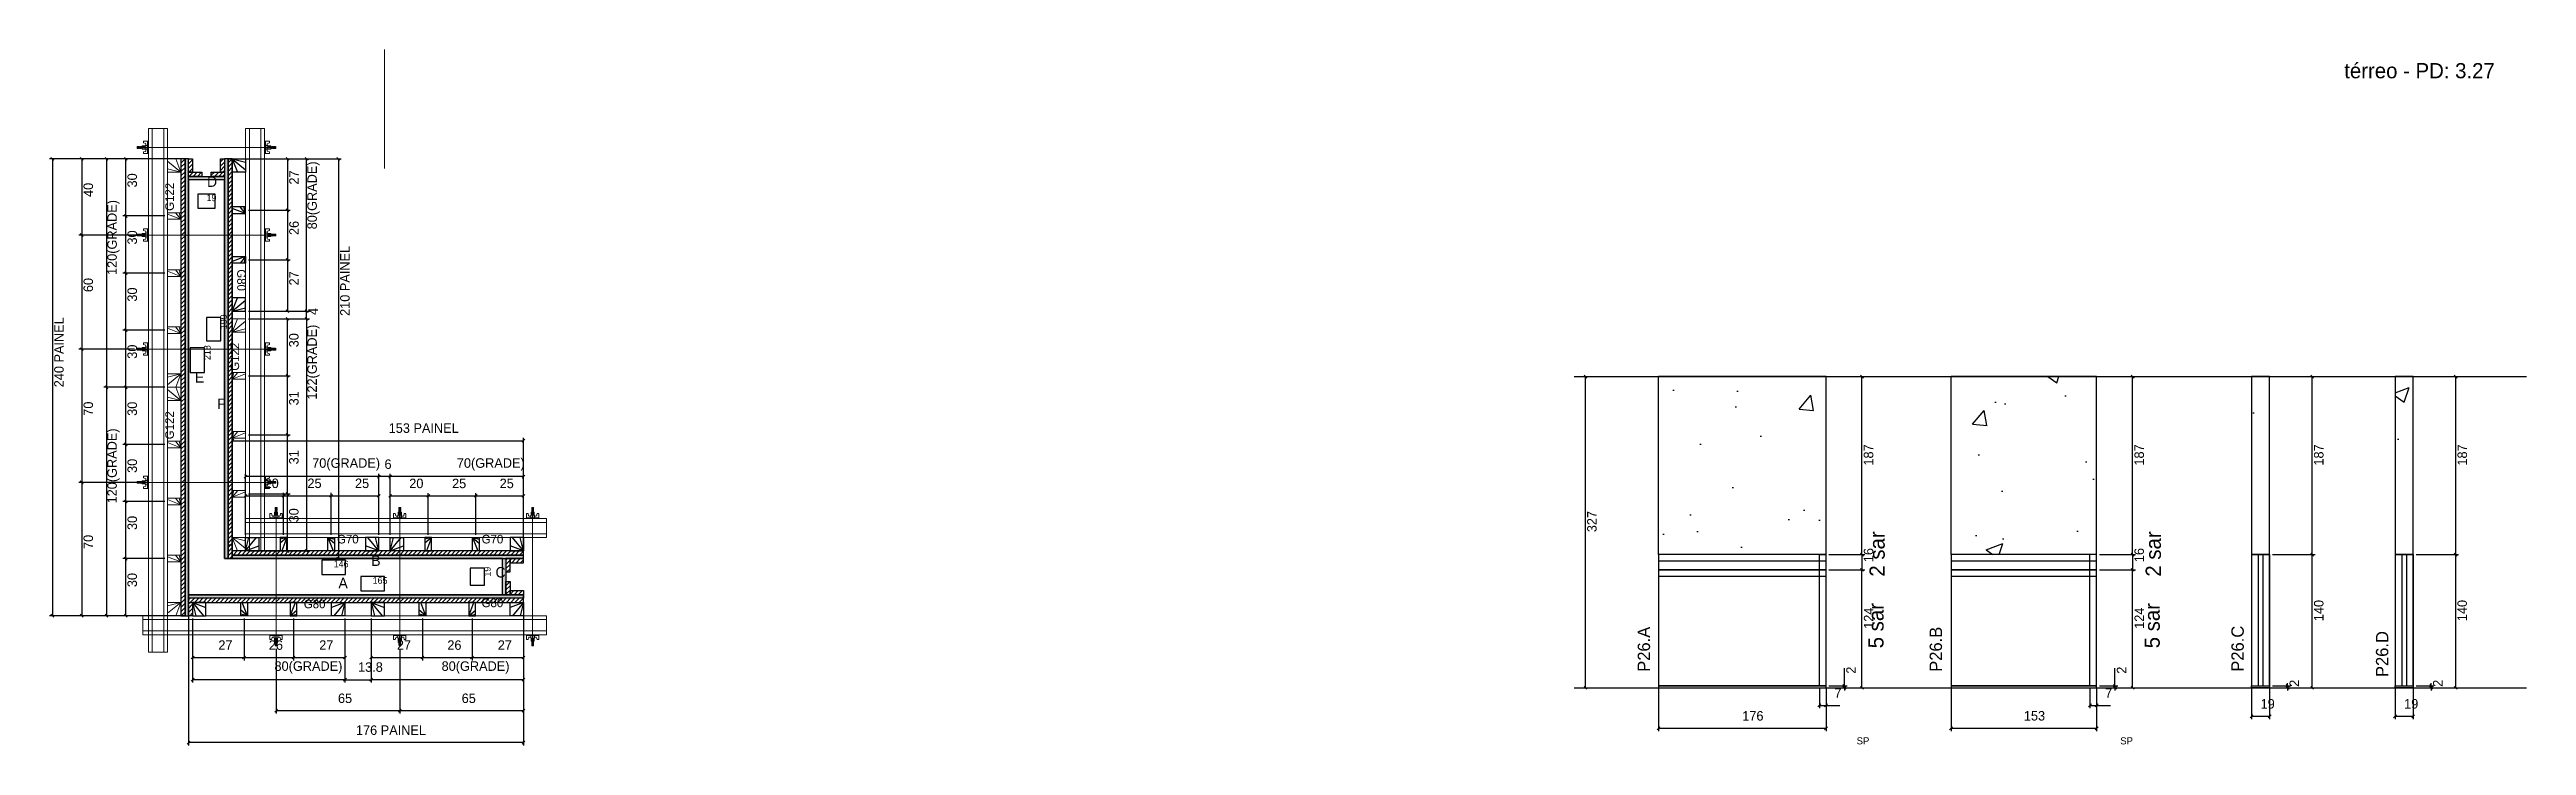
# Model space of a CAD drawing. Header units: metres. Extents: x 16439 to 20627, y 1619 to 2350.
# Drawn here: x 16439 to 19042, y 1619 to 2350 of the extents above; entities that cross this region are included whole.
import ezdxf

# ---------------------------------------------------------------- set-up
doc = ezdxf.new("R2010")
doc.units = ezdxf.units.M
for name, color, linetype in [('CHAPA', 7, 'Continuous'), ('CONCRETO', 7, 'Continuous'), ('COTA', 7, 'Continuous'), ('Hachura', 7, 'Continuous'), ('Madeira', 7, 'Continuous'), ('MEIO_PONT', 7, 'Continuous'), ('NOMENCLATURA', 7, 'Continuous'), ('Nível', 7, 'Continuous'), ('Painéis', 7, 'Continuous'), ('Perfil Metálico', 7, 'Continuous'), ('SARR_2.2x7', 7, 'Continuous'), ('SARRAFO', 7, 'Continuous'), ('texto', 7, 'Continuous'), ('Texto Seção', 7, 'Continuous'), ('TEXTO_GERAL', 7, 'Continuous')]:
    doc.layers.add(name, color=color, linetype=linetype)

msp = doc.modelspace()

# ---------------------------------------------------------------- texts
at = {"layer": 'COTA', "color": 241, "lineweight": 25}
for s, p in [('30', (16531, 2205.5)), ('27', (16701, 2208.5)), ('80(GRADE)', (16720, 2161.5)), ('40', (16484.8, 2195.5)), ('120(GRADE)', (16509.8, 2113.5)), ('26', (16701, 2155.5)), ('30', (16531, 2145.5)), ('210 PAINEL', (16754.5, 2070.5)), ('60', (16484.8, 2095.5)), ('27', (16701, 2102.5)), ('30', (16531, 2085.5)), ('240 PAINEL', (16454, 1995.5)), ('122(GRADE)', (16720, 1982.5)), ('4', (16721.2, 2071.5)), ('30', (16531, 2025.5)), ('30', (16700.8, 2037.5)), ('70', (16484.8, 1965.6)), ('30', (16531, 1965.5)), ('31', (16700.8, 1976.5)), ('120(GRADE)', (16509.8, 1873.5)), ('31', (16700.8, 1914.5)), ('30', (16531, 1905.5)), ('30', (16531, 1845.5)), ('30', (16700.8, 1853.5)), ('70', (16484.8, 1825.6)), ('30', (16531, 1785.5))]:
    msp.add_text(s, height=10, rotation=90, dxfattribs=at).set_placement(p)
at = {"layer": 'COTA', "color": 1, "lineweight": 25}
for s, p in [('19', (16604.1, 2191.1)), ('146', (16737.7, 1806.3)), ('165', (16778.6, 1789))]:
    msp.add_text(s, height=7, dxfattribs=at).set_placement(p)
for s, p in [('199', (16625.6, 2056.5)), ('218', (16608.3, 2024.1)), ('19', (16902.6, 1796.5))]:
    msp.add_text(s, height=7, rotation=90, dxfattribs=at).set_placement(p)
at = {"layer": 'COTA', "color": 241, "lineweight": 25}
for s, p in [('153 PAINEL', (16795.5, 1947.6)), ('70(GRADE)', (16715.1, 1910.9)), ('6', (16791.1, 1909.7)), ('70(GRADE)', (16867.1, 1910.9)), ('20', (16665.1, 1889.6)), ('25', (16710.1, 1889.6)), ('25', (16760.1, 1889.6)), ('20', (16817.1, 1889.5)), ('25', (16862.1, 1889.5)), ('25', (16912.1, 1889.5)), ('27', (16616.5, 1719.6)), ('26', (16669.5, 1719.6)), ('27', (16722.5, 1719.6)), ('27', (16804.1, 1719.6)), ('26', (16857.1, 1719.6)), ('27', (16910.1, 1719.6)), ('80(GRADE)', (16675.5, 1697.5)), ('13.8', (16763.3, 1696.5)), ('80(GRADE)', (16851.1, 1697.5)), ('65', (16742.2, 1663.7)), ('65', (16872.2, 1663.7)), ('176 PAINEL', (16761.1, 1630.2))]:
    msp.add_text(s, height=10, dxfattribs=at).set_placement(p)
at = {"layer": 'COTA', "color": 240, "lineweight": 25}
for s, p in [('187', (18355.6, 1913.2)), ('187', (18640, 1913.2)), ('187', (18828.7, 1913.2)), ('187', (18979.5, 1913.2)), ('327', (18064.9, 1843.2)), ('16', (18355.6, 1811.7)), ('16', (18640, 1811.7)), ('140', (18828.7, 1749.7)), ('140', (18979.4, 1749.7)), ('124', (18355.7, 1741.7)), ('124', (18640.1, 1741.7)), ('2', (18337.2, 1694.5)), ('2', (18621.5, 1694.5)), ('2', (18803, 1680.7)), ('2', (18953.8, 1680.7))]:
    msp.add_text(s, height=10, rotation=90, dxfattribs=at).set_placement(p)
for s, p in [('7', (18314.8, 1669.3)), ('7', (18599.2, 1669.3)), ('19', (18762.6, 1657.9)), ('19', (18913.4, 1657.9)), ('176', (18217.9, 1645.2)), ('153', (18513.8, 1645.3))]:
    msp.add_text(s, height=10, dxfattribs=at).set_placement(p)
at = {"layer": 'NOMENCLATURA', "color": 2, "lineweight": 25}
msp.add_text('térreo - PD: 3.27', height=16, dxfattribs=at).set_placement((18850.5, 2320.2))
at = {"layer": 'NOMENCLATURA', "color": 7, "lineweight": 25}
for s, p in [('2 sar', (18367.6, 1796.5)), ('2 sar', (18657.8, 1796.5)), ('5 sar', (18366.4, 1721.2)), ('5 sar', (18656.6, 1721.2))]:
    msp.add_text(s, height=16, rotation=90, dxfattribs=at).set_placement(p)
at = {"layer": 'texto', "color": 0, "lineweight": 25}
for p in [(18338.1, 1620.2), (18615.1, 1620.2)]:
    msp.add_text('SP', height=7.5, dxfattribs=at).set_placement(p)
at = {"layer": 'Texto Seção', "color": 7, "lineweight": 15}
for s, p in [('P26.C', (18744.9, 1696.6)), ('P26.A', (18121, 1696.5)), ('P26.B', (18427.8, 1696.5)), ('P26.D', (18896.8, 1691))]:
    msp.add_text(s, height=13, rotation=90, dxfattribs=at).set_placement(p)
at = {"layer": 'TEXTO_GERAL', "color": 7, "lineweight": 25}
for s, p in [('D', (16604.6, 2206.1)), ('E', (16591.8, 2000.5)), ('F', (16615.3, 1972.7)), ('B', (16777.2, 1807.8)), ('C', (16907.7, 1795.6)), ('A', (16742.7, 1784.3))]:
    msp.add_text(s, height=11, dxfattribs=at).set_placement(p)
at = {"layer": 'TEXTO_GERAL', "color": 0, "lineweight": 25}
for s, rotation, p in [('G122', 90, (16569.8, 2180.9)), ('G80', 270, (16636.3, 2119.5)), ('G122', 90, (16638.3, 2012.9)), ('G122', 90, (16569.8, 1940.9))]:
    msp.add_text(s, height=9, rotation=rotation, dxfattribs=at).set_placement(p)
for s, p in [('G70', (16741.2, 1831.4)), ('G70', (16893.2, 1831.4)), ('G80', (16706.3, 1763.3)), ('G80', (16893.1, 1764.4))]:
    msp.add_text(s, height=9, dxfattribs=at).set_placement(p)

# ---------------------------------------------------------------- hatches: boundary and pattern name
at = {"layer": 'COTA'}
h = msp.add_hatch(dxfattribs=at)
h.set_pattern_fill('AR-CONC')
h.paths.add_polyline_path([(18129.9, 1819.7), (18305.9, 1819.7), (18305.9, 2006.7), (18129.9, 2006.7), (18129.9, 1819.7)])
h = msp.add_hatch(dxfattribs=at)
h.set_pattern_fill('AR-CONC')
h.paths.add_polyline_path([(18590.3, 1819.7), (18590.3, 2006.7), (18437.3, 2006.7), (18437.3, 1819.7), (18590.3, 1819.7)])
h = msp.add_hatch(dxfattribs=at)
h.set_pattern_fill('AR-CONC')
h.paths.add_polyline_path([(18753.1, 1819.7), (18772.1, 1819.7), (18772.1, 2006.7), (18753.1, 2006.7), (18753.1, 1819.7)])
h = msp.add_hatch(dxfattribs=at)
h.set_pattern_fill('AR-CONC')
h.paths.add_polyline_path([(18903.9, 1819.7), (18922.9, 1819.7), (18922.9, 2006.7), (18903.9, 2006.7), (18903.9, 1819.7)])
at = {"layer": 'Hachura'}
h = msp.add_hatch(dxfattribs=at)
h.set_pattern_fill('ANSI31')
h.paths.add_polyline_path([(16581.5, 2235.5), (16577.1, 2235.5), (16577.1, 1755.5), (16581.5, 1755.5), (16581.5, 2235.5)])
h = msp.add_hatch(color=7, dxfattribs=at)
h.dxf.hatch_style = 1
h.paths.add_polyline_path([(16581.5, 1755.5), (16585.1, 1755.5), (16585.1, 2235.5), (16581.5, 2235.5), (16581.5, 1755.5)])
h = msp.add_hatch(dxfattribs=at)
h.set_pattern_fill('ANSI31')
h.paths.add_polyline_path([(16585.1, 2221.5), (16589.5, 2221.5), (16589.5, 2235.5), (16585.1, 2235.5), (16585.1, 2221.5)])
h = msp.add_hatch(dxfattribs=at)
h.set_pattern_fill('ANSI31')
h.paths.add_polyline_path([(16585.1, 2221.5), (16585.1, 2217.1), (16599.1, 2217.1), (16599.1, 2221.5), (16585.1, 2221.5)])
h = msp.add_hatch(color=7, dxfattribs=at)
h.dxf.hatch_style = 1
h.paths.add_polyline_path([(16585.1, 2213.5), (16585.1, 2217.1), (16623.1, 2217.1), (16623.1, 2213.5), (16585.1, 2213.5)])
h = msp.add_hatch(dxfattribs=at)
h.set_pattern_fill('ANSI31')
h.paths.add_polyline_path([(16609.1, 2221.5), (16609.1, 2217.1), (16623.1, 2217.1), (16623.1, 2221.5), (16609.1, 2221.5)])
h = msp.add_hatch(dxfattribs=at)
h.set_pattern_fill('ANSI31')
h.paths.add_polyline_path([(16618.7, 2221.5), (16623.1, 2221.5), (16623.1, 2235.5), (16618.7, 2235.5), (16618.7, 2221.5)])
h = msp.add_hatch(color=7, dxfattribs=at)
h.dxf.hatch_style = 1
h.paths.add_polyline_path([(16626.7, 2235.5), (16623.1, 2235.5), (16623.1, 1815.5), (16626.7, 1815.5), (16626.7, 2235.5)])
h = msp.add_hatch(dxfattribs=at)
h.set_pattern_fill('ANSI31')
h.paths.add_polyline_path([(16631.1, 2235.5), (16626.7, 2235.5), (16626.7, 1815.5), (16631.1, 1815.5), (16631.1, 2235.5)])
h = msp.add_hatch(dxfattribs=at)
h.set_pattern_fill('ANSI31')
h.paths.add_polyline_path([(16631.1, 1819.1), (16631.1, 1823.5), (16937.1, 1823.5), (16937.1, 1819.1), (16631.1, 1819.1)])
h = msp.add_hatch(color=7, dxfattribs=at)
h.dxf.hatch_style = 1
h.paths.add_polyline_path([(16631.1, 1815.5), (16937.1, 1815.5), (16937.1, 1819.1), (16631.1, 1819.1), (16631.1, 1815.5)])
h = msp.add_hatch(color=7, dxfattribs=at)
h.dxf.hatch_style = 1
h.paths.add_polyline_path([(16918.7, 1777.5), (16915.1, 1777.5), (16915.1, 1815.5), (16918.7, 1815.5), (16918.7, 1777.5)])
h = msp.add_hatch(dxfattribs=at)
h.set_pattern_fill('ANSI31')
h.paths.add_polyline_path([(16918.7, 1815.5), (16923.1, 1815.5), (16923.1, 1801.5), (16918.7, 1801.5), (16918.7, 1815.5)])
h = msp.add_hatch(dxfattribs=at)
h.set_pattern_fill('ANSI31')
h.paths.add_polyline_path([(16923.1, 1811.1), (16923.1, 1815.5), (16937.1, 1815.5), (16937.1, 1811.1), (16923.1, 1811.1)])
h = msp.add_hatch(color=7, dxfattribs=at)
h.dxf.hatch_style = 1
h.paths.add_polyline_path([(16585.1, 1777.5), (16937.1, 1777.5), (16937.1, 1773.9), (16585.1, 1773.9), (16585.1, 1777.5)])
h = msp.add_hatch(dxfattribs=at)
h.set_pattern_fill('ANSI31')
h.paths.add_polyline_path([(16585.1, 1773.9), (16585.1, 1769.5), (16937.1, 1769.5), (16937.1, 1773.9), (16585.1, 1773.9)])
h = msp.add_hatch(dxfattribs=at)
h.set_pattern_fill('ANSI31')
h.paths.add_polyline_path([(16918.7, 1777.5), (16923.1, 1777.5), (16923.1, 1791.5), (16918.7, 1791.5), (16918.7, 1777.5)])
h = msp.add_hatch(dxfattribs=at)
h.set_pattern_fill('ANSI31')
h.paths.add_polyline_path([(16923.1, 1781.9), (16923.1, 1777.5), (16937.1, 1777.5), (16937.1, 1781.9), (16923.1, 1781.9)])
h = msp.add_hatch(dxfattribs=at)
h.set_pattern_fill('ANSI31')
h.paths.add_polyline_path([(16585.1, 1755.5), (16589.5, 1755.5), (16589.5, 1769.5), (16585.1, 1769.5), (16585.1, 1755.5)])

# ---------------------------------------------------------------- linework, layer by layer
at = {"layer": 'CHAPA', "color": 1, "lineweight": 25}
for p, q in [((16585.1, 1777.5), (16585.1, 1769.5)), ((16585.1, 1769.5), (16588.9, 1769.5))]:
    msp.add_line(p, q, dxfattribs=at)
for points in [[(16581.5, 1755.5), (16585.1, 1755.5), (16585.1, 2235.5), (16581.5, 2235.5)], [(16585.1, 2213.5), (16585.1, 2217.1), (16623.1, 2217.1), (16623.1, 2213.5)], [(16623.1, 2235.5), (16623.1, 1815.5), (16626.7, 1815.5), (16626.7, 2235.5)], [(16631.1, 1815.5), (16937.1, 1815.5), (16937.1, 1819.1), (16631.1, 1819.1)], [(16918.7, 1777.5), (16915.1, 1777.5), (16915.1, 1815.5), (16918.7, 1815.5)], [(16585.1, 1777.5), (16937.1, 1777.5), (16937.1, 1773.9), (16585.1, 1773.9)]]:
    msp.add_lwpolyline(points, close=True, dxfattribs=at)
at = {"layer": 'CONCRETO', "color": 2, "lineweight": 25}
msp.add_lwpolyline([(16915.1, 1777.5), (16915.1, 1815.5), (16623.1, 1815.5), (16623.1, 2213.5), (16585.1, 2213.5), (16585.1, 1777.5)], close=True, dxfattribs=at)
at = {"layer": 'COTA', "color": 241, "lineweight": 25}
for p, q in [((16582.1, 2235.5), (16439.1, 2235.5)), ((16442.1, 2235.5), (16442.1, 1755.5)), ((16560.1, 2235.5), (16469.9, 2235.5)), ((16472.9, 2235.5), (16472.9, 2155.5)), ((16560.1, 2235.5), (16496, 2235.5)), ((16499, 2235.5), (16499, 1995.5)), ((16560.1, 2235.5), (16516.2, 2235.5)), ((16519.2, 2175.5), (16519.2, 2235.5)), ((16634.1, 2235.5), (16745.6, 2235.5)), ((16648.1, 2235.5), (16692.1, 2235.5)), ((16648.1, 2235.5), (16712.3, 2235.5)), ((16689.1, 2235.5), (16689.1, 2181.5)), ((16709.3, 2075.5), (16709.3, 2235.5)), ((16742.6, 2235.5), (16742.6, 1815.5)), ((16560.1, 2175.5), (16516.2, 2175.5)), ((16560.1, 2175.5), (16516.2, 2175.5)), ((16519.2, 2115.5), (16519.2, 2175.5)), ((16648.1, 2181.5), (16692.1, 2181.5)), ((16648.1, 2181.5), (16692.1, 2181.5)), ((16689.1, 2181.5), (16689.1, 2129.5)), ((16540.1, 2155.5), (16469.9, 2155.5)), ((16540.1, 2155.5), (16469.9, 2155.5)), ((16472.9, 2155.5), (16472.9, 2035.5)), ((16560.1, 2115.5), (16516.2, 2115.5)), ((16560.1, 2115.5), (16516.2, 2115.5)), ((16519.2, 2055.5), (16519.2, 2115.5)), ((16648.1, 2129.5), (16692.1, 2129.5)), ((16648.1, 2129.5), (16692.1, 2129.5)), ((16689.1, 2129.5), (16689.1, 2075.5)), ((16648.1, 2075.5), (16712.3, 2075.5)), ((16648.1, 2075.5), (16692.1, 2075.5)), ((16648.1, 2075.5), (16712.3, 2075.5)), ((16648.1, 2067.5), (16712.3, 2067.5)), ((16648.1, 2067.5), (16692.1, 2067.5)), ((16648.1, 2067.5), (16712.3, 2067.5)), ((16689.1, 2007.5), (16689.1, 2067.5)), ((16709.3, 2067.5), (16709.3, 2075.5)), ((16709.3, 2067.5), (16709.3, 1823.5)), ((16528.3, 2035.5), (16469.9, 2035.5)), ((16528.3, 2035.5), (16469.9, 2035.5)), ((16472.9, 2035.5), (16472.9, 1895.6)), ((16560.1, 2055.5), (16516.2, 2055.5)), ((16560.1, 2055.5), (16516.2, 2055.5)), ((16519.2, 1995.5), (16519.2, 2055.5)), ((16648.1, 2007.5), (16692.1, 2007.5)), ((16648.1, 2007.5), (16692.1, 2007.5)), ((16689.1, 1945.5), (16689.1, 2007.5)), ((18305.9, 2006.7), (18129.9, 2006.7)), ((18129.9, 1819.7), (18129.9, 2006.7)), ((18305.9, 1819.7), (18305.9, 2006.7)), ((18590.3, 2006.7), (18437.3, 2006.7)), ((18437.3, 1819.7), (18437.3, 2006.7)), ((18590.3, 1819.7), (18590.3, 2006.7)), ((16560.1, 1995.5), (16496, 1995.5)), ((16560.1, 1995.5), (16496, 1995.5)), ((16499, 1995.5), (16499, 1755.5)), ((16560.1, 1995.5), (16516.2, 1995.5)), ((16560.1, 1995.5), (16516.2, 1995.5)), ((16519.2, 1935.5), (16519.2, 1995.5)), ((16560.1, 1935.5), (16516.2, 1935.5)), ((16560.1, 1935.5), (16516.2, 1935.5)), ((16519.2, 1875.5), (16519.2, 1935.5)), ((16631.1, 1818.5), (16631.1, 1942.4)), ((16631.1, 1939.4), (16937.1, 1939.4)), ((16648.1, 1945.5), (16692.1, 1945.5)), ((16648.1, 1945.5), (16692.1, 1945.5)), ((16689.1, 1883.5), (16689.1, 1945.5)), ((16937.1, 1818.5), (16937.1, 1942.4)), ((16645.1, 1840.5), (16645.1, 1904.6)), ((16785.1, 1901.6), (16645.1, 1901.6)), ((16785.1, 1840.5), (16785.1, 1904.6)), ((16785.1, 1840.5), (16785.1, 1904.6)), ((16797.1, 1901.6), (16785.1, 1901.6)), ((16797.1, 1840.5), (16797.1, 1904.6)), ((16797.1, 1840.5), (16797.1, 1904.6)), ((16937.1, 1901.6), (16797.1, 1901.6)), ((16937.1, 1840.5), (16937.1, 1904.6)), ((16540.1, 1895.6), (16469.9, 1895.6)), ((16540.1, 1895.6), (16469.9, 1895.6)), ((16472.9, 1895.6), (16472.9, 1755.5)), ((16560.1, 1875.5), (16516.2, 1875.5)), ((16560.1, 1875.5), (16516.2, 1875.5)), ((16519.2, 1815.5), (16519.2, 1875.5)), ((16645.1, 1840.5), (16645.1, 1884.5)), ((16645.1, 1881.5), (16685.1, 1881.5)), ((16648.1, 1883.5), (16692.1, 1883.5)), ((16648.1, 1883.5), (16692.1, 1883.5)), ((16685.1, 1840.5), (16685.1, 1884.5)), ((16685.1, 1840.5), (16685.1, 1884.5)), ((16685.1, 1881.5), (16735.1, 1881.5)), ((16689.1, 1823.5), (16689.1, 1883.5)), ((16735.1, 1840.5), (16735.1, 1884.5)), ((16735.1, 1840.5), (16735.1, 1884.5)), ((16735.1, 1881.5), (16785.1, 1881.5)), ((16785.1, 1840.5), (16785.1, 1884.5)), ((16797.1, 1840.5), (16797.1, 1884.4)), ((16797.1, 1881.4), (16837.1, 1881.4)), ((16837.1, 1840.5), (16837.1, 1884.4)), ((16837.1, 1840.5), (16837.1, 1884.4)), ((16837.1, 1881.4), (16887.1, 1881.4)), ((16887.1, 1840.5), (16887.1, 1884.4)), ((16887.1, 1840.5), (16887.1, 1884.4)), ((16887.1, 1881.4), (16937.1, 1881.4)), ((16937.1, 1840.5), (16937.1, 1884.4)), ((16648.1, 1823.5), (16692.1, 1823.5)), ((16648.1, 1823.5), (16712.3, 1823.5)), ((16560.1, 1815.5), (16516.2, 1815.5)), ((16560.1, 1815.5), (16516.2, 1815.5)), ((16519.2, 1755.5), (16519.2, 1815.5)), ((16634.1, 1815.5), (16745.6, 1815.5)), ((16582.1, 1755.5), (16439.1, 1755.5)), ((16560.1, 1755.5), (16469.9, 1755.5)), ((16560.1, 1755.5), (16496, 1755.5)), ((16560.1, 1755.5), (16516.2, 1755.5)), ((16585.1, 1766.5), (16585.1, 1619.1)), ((16589.5, 1752.5), (16589.5, 1708.5)), ((16589.5, 1752.5), (16589.5, 1685.2)), ((16643.5, 1752.5), (16643.5, 1708.5)), ((16643.5, 1752.5), (16643.5, 1708.5)), ((16695.5, 1752.5), (16695.5, 1708.5)), ((16695.5, 1752.5), (16695.5, 1708.5)), ((16749.5, 1752.5), (16749.5, 1708.5)), ((16749.5, 1752.5), (16749.5, 1685.2)), ((16749.5, 1752.5), (16749.5, 1685.2)), ((16777.1, 1752.5), (16777.1, 1708.5)), ((16777.1, 1752.5), (16777.1, 1685.2)), ((16777.1, 1752.5), (16777.1, 1685.2)), ((16831.1, 1752.5), (16831.1, 1708.5)), ((16831.1, 1752.5), (16831.1, 1708.5)), ((16883.1, 1752.5), (16883.1, 1708.5)), ((16883.1, 1752.5), (16883.1, 1708.5)), ((16937.1, 1766.5), (16937.1, 1619.1)), ((16937.1, 1766.5), (16937.1, 1652.6)), ((16937.1, 1752.5), (16937.1, 1708.5)), ((16937.1, 1752.5), (16937.1, 1685.2)), ((16677.2, 1720.7), (16677.2, 1652.6)), ((16807.2, 1720.7), (16807.2, 1652.6)), ((16807.2, 1720.7), (16807.2, 1652.6)), ((16589.5, 1711.5), (16643.5, 1711.5)), ((16643.5, 1711.5), (16695.5, 1711.5)), ((16695.5, 1711.5), (16749.5, 1711.5)), ((16777.1, 1711.5), (16831.1, 1711.5)), ((16831.1, 1711.5), (16883.1, 1711.5)), ((16883.1, 1711.5), (16937.1, 1711.5)), ((16749.5, 1688.2), (16589.5, 1688.2)), ((16749.5, 1688.2), (16777.1, 1688.2)), ((16937.1, 1688.2), (16777.1, 1688.2)), ((16807.2, 1655.6), (16677.2, 1655.6)), ((16937.1, 1655.6), (16807.2, 1655.6)), ((16937.1, 1622.1), (16585.1, 1622.1))]:
    msp.add_line(p, q, dxfattribs=at)
at = {"layer": 'COTA', "color": 0, "lineweight": 25}
for p, q in [((16443.6, 2234), (16440.6, 2237)), ((16474.4, 2234), (16471.4, 2237)), ((16500.5, 2234), (16497.5, 2237)), ((16520.7, 2234), (16517.7, 2237)), ((16690.6, 2234), (16687.6, 2237)), ((16710.8, 2234), (16707.8, 2237)), ((16744.1, 2234), (16741.1, 2237)), ((16520.7, 2174), (16517.7, 2177)), ((16517.7, 2177), (16520.7, 2174)), ((16687.6, 2183), (16690.6, 2180)), ((16690.6, 2180), (16687.6, 2183)), ((16471.4, 2157), (16474.4, 2154)), ((16474.4, 2154), (16471.4, 2157)), ((16520.7, 2114), (16517.7, 2117)), ((16517.7, 2117), (16520.7, 2114)), ((16687.6, 2131), (16690.6, 2128)), ((16690.6, 2128), (16687.6, 2131)), ((16520.7, 2054), (16517.7, 2057)), ((16517.7, 2057), (16520.7, 2054)), ((16687.6, 2077), (16690.6, 2074)), ((16690.6, 2066), (16687.6, 2069)), ((16710.8, 2074), (16707.8, 2077)), ((16707.8, 2077), (16710.8, 2074)), ((16710.8, 2066), (16707.8, 2069)), ((16707.8, 2069), (16710.8, 2066)), ((16471.4, 2037), (16474.4, 2034)), ((16474.4, 2034), (16471.4, 2037)), ((16690.6, 2006), (16687.6, 2009)), ((16687.6, 2009), (16690.6, 2006)), ((18054.6, 2005.2), (18051.6, 2008.2)), ((18345.2, 2005.2), (18342.2, 2008.2)), ((18629.6, 2005.2), (18626.6, 2008.2)), ((18818.3, 2005.2), (18815.3, 2008.2)), ((18969.1, 2005.2), (18966.1, 2008.2)), ((16497.5, 1997), (16500.5, 1994)), ((16500.5, 1994), (16497.5, 1997)), ((16517.7, 1997), (16520.7, 1994)), ((16520.7, 1994), (16517.7, 1997)), ((16520.7, 1934), (16517.7, 1937)), ((16517.7, 1937), (16520.7, 1934)), ((16632.6, 1940.9), (16629.6, 1937.9)), ((16690.6, 1944), (16687.6, 1947)), ((16687.6, 1947), (16690.6, 1944)), ((16935.6, 1937.9), (16938.6, 1940.9)), ((16646.6, 1903.1), (16643.6, 1900.1)), ((16783.6, 1900.1), (16786.6, 1903.1)), ((16786.6, 1903.1), (16783.6, 1900.1)), ((16798.6, 1903.1), (16795.6, 1900.1)), ((16795.6, 1900.1), (16798.6, 1903.1)), ((16935.6, 1900.1), (16938.6, 1903.1)), ((16471.4, 1897.1), (16474.4, 1894.1)), ((16474.4, 1894.1), (16471.4, 1897.1)), ((16520.7, 1874), (16517.7, 1877)), ((16517.7, 1877), (16520.7, 1874)), ((16646.6, 1883), (16643.6, 1880)), ((16683.6, 1880), (16686.6, 1883)), ((16686.6, 1883), (16683.6, 1880)), ((16690.6, 1882), (16687.6, 1885)), ((16687.6, 1885), (16690.6, 1882)), ((16733.6, 1880), (16736.6, 1883)), ((16736.6, 1883), (16733.6, 1880)), ((16783.6, 1880), (16786.6, 1883)), ((16798.6, 1882.9), (16795.6, 1879.9)), ((16835.6, 1879.9), (16838.6, 1882.9)), ((16838.6, 1882.9), (16835.6, 1879.9)), ((16885.6, 1879.9), (16888.6, 1882.9)), ((16888.6, 1882.9), (16885.6, 1879.9)), ((16935.6, 1879.9), (16938.6, 1882.9)), ((16687.6, 1825), (16690.6, 1822)), ((16707.8, 1825), (16710.8, 1822)), ((16520.7, 1814), (16517.7, 1817)), ((16517.7, 1817), (16520.7, 1814)), ((16741.1, 1817), (16744.1, 1814)), ((18342.2, 1821.2), (18345.2, 1818.2)), ((18345.2, 1818.2), (18342.2, 1821.2)), ((18345.2, 1802.2), (18342.2, 1805.2)), ((18342.2, 1805.2), (18345.2, 1802.2)), ((18626.6, 1821.2), (18629.6, 1818.2)), ((18629.6, 1818.2), (18626.6, 1821.2)), ((18629.6, 1802.2), (18626.6, 1805.2)), ((18626.6, 1805.2), (18629.6, 1802.2)), ((18815.3, 1821.2), (18818.3, 1818.2)), ((18818.3, 1818.2), (18815.3, 1821.2)), ((18966.1, 1821.2), (18969.1, 1818.2)), ((18969.1, 1818.2), (18966.1, 1821.2)), ((16440.6, 1757), (16443.6, 1754)), ((16471.4, 1757), (16474.4, 1754)), ((16497.5, 1757), (16500.5, 1754)), ((16517.7, 1757), (16520.7, 1754)), ((16591, 1713), (16588, 1710)), ((16642, 1710), (16645, 1713)), ((16645, 1713), (16642, 1710)), ((16694, 1710), (16697, 1713)), ((16697, 1713), (16694, 1710)), ((16748, 1710), (16751, 1713)), ((16778.6, 1713), (16775.6, 1710)), ((16829.6, 1710), (16832.6, 1713)), ((16832.6, 1713), (16829.6, 1710)), ((16881.6, 1710), (16884.6, 1713)), ((16884.6, 1713), (16881.6, 1710)), ((16935.6, 1710), (16938.6, 1713)), ((16591, 1689.7), (16588, 1686.7)), ((16748, 1686.7), (16751, 1689.7)), ((16751, 1689.7), (16748, 1686.7)), ((16778.6, 1689.7), (16775.6, 1686.7)), ((16775.6, 1686.7), (16778.6, 1689.7)), ((16935.6, 1686.7), (16938.6, 1689.7)), ((18051.6, 1681.2), (18054.6, 1678.2)), ((18323.7, 1683.2), (18326.7, 1680.2)), ((18326.7, 1678.2), (18323.7, 1681.2)), ((18342.2, 1681.2), (18345.2, 1678.2)), ((18608, 1683.2), (18611, 1680.2)), ((18611, 1678.2), (18608, 1681.2)), ((18626.6, 1681.2), (18629.6, 1678.2)), ((18789.5, 1683.2), (18792.5, 1680.2)), ((18792.5, 1678.2), (18789.5, 1681.2)), ((18815.3, 1681.2), (18818.3, 1678.2)), ((18940.3, 1683.2), (18943.3, 1680.2)), ((18943.3, 1678.2), (18940.3, 1681.2)), ((18966.1, 1681.2), (18969.1, 1678.2)), ((16678.7, 1657.1), (16675.7, 1654.1)), ((16808.7, 1657.1), (16805.7, 1654.1)), ((16805.7, 1654.1), (16808.7, 1657.1)), ((16935.6, 1654.1), (16938.6, 1657.1)), ((18300.4, 1662.7), (18297.4, 1659.7)), ((18304.4, 1659.7), (18307.4, 1662.7)), ((18584.8, 1662.7), (18581.8, 1659.7)), ((18588.8, 1659.7), (18591.8, 1662.7)), ((18754.6, 1651.3), (18751.6, 1648.3)), ((18770.6, 1648.3), (18773.6, 1651.3)), ((18905.4, 1651.3), (18902.4, 1648.3)), ((18921.4, 1648.3), (18924.4, 1651.3)), ((16586.6, 1623.6), (16583.6, 1620.6)), ((16935.6, 1620.6), (16938.6, 1623.6)), ((18131.4, 1638.6), (18128.4, 1635.6)), ((18304.4, 1635.6), (18307.4, 1638.6)), ((18438.8, 1638.6), (18435.8, 1635.6)), ((18588.8, 1635.6), (18591.8, 1638.6))]:
    msp.add_line(p, q, dxfattribs=at)
at = {"layer": 'COTA', "color": 180, "lineweight": 25}
for p, q in [((16613.1, 2198.6), (16595.1, 2198.6)), ((16595.1, 2198.6), (16595.1, 2183.6)), ((16613.1, 2183.6), (16613.1, 2198.6)), ((16595.1, 2183.6), (16613.1, 2183.6)), ((16619.1, 2068.8), (16604.1, 2068.8)), ((16604.1, 2068.8), (16604.1, 2044.2)), ((16619.1, 2044.2), (16619.1, 2068.8)), ((16601.8, 2037.1), (16586.8, 2037.1)), ((16586.8, 2037.1), (16586.8, 2011.1)), ((16601.8, 2011.1), (16601.8, 2037.1)), ((16604.1, 2044.2), (16619.1, 2044.2)), ((16586.8, 2011.1), (16601.8, 2011.1)), ((16750.2, 1813.8), (16725.2, 1813.8)), ((16725.2, 1813.8), (16725.2, 1798.8)), ((16725.2, 1798.8), (16750.2, 1798.8)), ((16750.2, 1798.8), (16750.2, 1813.8)), ((16791.1, 1796.5), (16766.1, 1796.5)), ((16766.1, 1796.5), (16766.1, 1781.5)), ((16791.1, 1781.5), (16791.1, 1796.5)), ((16896.1, 1805.5), (16881.1, 1805.5)), ((16881.1, 1805.5), (16881.1, 1787.5)), ((16896.1, 1787.5), (16896.1, 1805.5)), ((16766.1, 1781.5), (16791.1, 1781.5)), ((16881.1, 1787.5), (16896.1, 1787.5))]:
    msp.add_line(p, q, dxfattribs=at)
at = {"layer": 'COTA', "color": 4, "lineweight": 25}
for p, q in [((18044.3, 2006.7), (18056.1, 2006.7)), ((18053.1, 1679.7), (18053.1, 2006.7)), ((18308.9, 2006.7), (18346.7, 2006.7)), ((18343.7, 1819.7), (18343.7, 2006.7)), ((18593.3, 2006.7), (18631.1, 2006.7)), ((18628.1, 1819.7), (18628.1, 2006.7)), ((18775.1, 2006.7), (18819.8, 2006.7)), ((18816.8, 1819.7), (18816.8, 2006.7)), ((18925.9, 2006.7), (18970.6, 2006.7)), ((18967.6, 1819.7), (18967.6, 2006.7)), ((18308.9, 1819.7), (18346.7, 1819.7)), ((18308.9, 1819.7), (18346.7, 1819.7)), ((18308.9, 1803.7), (18346.7, 1803.7)), ((18308.9, 1803.7), (18346.7, 1803.7)), ((18343.7, 1819.7), (18343.7, 1803.7)), ((18343.7, 1679.7), (18343.7, 1803.7)), ((18593.3, 1819.7), (18631.1, 1819.7)), ((18593.3, 1819.7), (18631.1, 1819.7)), ((18593.3, 1803.7), (18631.1, 1803.7)), ((18593.3, 1803.7), (18631.1, 1803.7)), ((18628.1, 1819.7), (18628.1, 1803.7)), ((18628.1, 1679.7), (18628.1, 1803.7)), ((18775.1, 1819.7), (18819.8, 1819.7)), ((18775.1, 1819.7), (18819.8, 1819.7)), ((18816.8, 1679.7), (18816.8, 1819.7)), ((18925.9, 1819.7), (18970.6, 1819.7)), ((18925.9, 1819.7), (18970.6, 1819.7)), ((18967.6, 1679.7), (18967.6, 1819.7)), ((18325.2, 1681.7), (18325.2, 1700.5)), ((18609.5, 1681.7), (18609.5, 1700.5)), ((18044.3, 1679.7), (18056.1, 1679.7)), ((18129.9, 1678.7), (18129.9, 1634.1)), ((18298.9, 1678.7), (18298.9, 1658.2)), ((18305.9, 1678.7), (18305.9, 1634.1)), ((18305.9, 1676.7), (18305.9, 1658.2)), ((18308.9, 1681.7), (18328.2, 1681.7)), ((18308.9, 1679.7), (18328.2, 1679.7)), ((18308.9, 1679.7), (18346.7, 1679.7)), ((18325.2, 1679.7), (18325.2, 1681.7)), ((18325.2, 1679.7), (18325.2, 1676.7)), ((18437.3, 1678.7), (18437.3, 1634.1)), ((18583.3, 1678.7), (18583.3, 1658.2)), ((18590.3, 1678.7), (18590.3, 1634.1)), ((18590.3, 1676.7), (18590.3, 1658.2)), ((18593.3, 1681.7), (18612.5, 1681.7)), ((18593.3, 1679.7), (18612.5, 1679.7)), ((18593.3, 1679.7), (18631.1, 1679.7)), ((18609.5, 1679.7), (18609.5, 1681.7)), ((18609.5, 1679.7), (18609.5, 1676.7)), ((18753.1, 1678.7), (18753.1, 1646.8)), ((18772.1, 1678.7), (18772.1, 1646.8)), ((18775.1, 1681.7), (18794, 1681.7)), ((18775.1, 1679.7), (18794, 1679.7)), ((18775.1, 1679.7), (18819.8, 1679.7)), ((18791, 1681.7), (18791, 1684.7)), ((18791, 1679.7), (18791, 1681.7)), ((18791, 1679.7), (18791, 1676.7)), ((18903.9, 1678.7), (18903.9, 1646.8)), ((18922.9, 1678.7), (18922.9, 1646.8)), ((18925.9, 1681.7), (18944.8, 1681.7)), ((18925.9, 1679.7), (18944.8, 1679.7)), ((18925.9, 1679.7), (18970.6, 1679.7)), ((18941.8, 1681.7), (18941.8, 1684.7)), ((18941.8, 1679.7), (18941.8, 1681.7)), ((18941.8, 1679.7), (18941.8, 1676.7)), ((18298.9, 1661.2), (18305.9, 1661.2)), ((18305.9, 1661.2), (18320.6, 1661.2)), ((18583.3, 1661.2), (18590.3, 1661.2)), ((18590.3, 1661.2), (18605, 1661.2)), ((18753.1, 1649.8), (18772.1, 1649.8)), ((18903.9, 1649.8), (18922.9, 1649.8)), ((18305.9, 1637.1), (18129.9, 1637.1)), ((18590.3, 1637.1), (18437.3, 1637.1))]:
    msp.add_line(p, q, dxfattribs=at)
at = {"layer": 'COTA', "color": 241, "lineweight": 25}
for points in [[(18772.1, 1819.7), (18772.1, 2006.7), (18753.1, 2006.7), (18753.1, 1819.7)], [(18922.9, 1819.7), (18922.9, 2006.7), (18903.9, 2006.7), (18903.9, 1819.7)]]:
    msp.add_lwpolyline(points, dxfattribs=at)
at = {"layer": 'Hachura', "color": 0, "lineweight": 9}
for p, q in [((16531.6, 2248.5), (16531.3, 2248.2)), ((16531.3, 2246.9), (16531.3, 2248.2)), ((16531.6, 2246.6), (16531.3, 2246.9)), ((16531.6, 2248), (16532, 2248.7)), ((16532.2, 2248.6), (16531.6, 2247.5)), ((16531.6, 2248.2), (16531.8, 2248.5)), ((16532.3, 2248.5), (16531.6, 2247.2)), ((16531.6, 2248.5), (16531.6, 2246.6)), ((16532, 2246.6), (16531.6, 2246.6)), ((16532, 2246.6), (16532.9, 2248.5)), ((16532, 2246.6), (16532.9, 2248.5)), ((16532.1, 2246.5), (16533.1, 2248.7)), ((16533.4, 2248.6), (16532.3, 2246.5)), ((16532.3, 2248.5), (16532.9, 2248.5)), ((16533.5, 2248.5), (16532.5, 2246.6)), ((16533.1, 2246.6), (16532.5, 2246.6)), ((16533.1, 2246.6), (16534.1, 2248.5)), ((16533.2, 2246.5), (16534.3, 2248.7)), ((16534.5, 2248.6), (16533.5, 2246.5)), ((16534.1, 2248.5), (16533.5, 2248.5)), ((16534.6, 2248.5), (16533.6, 2246.6)), ((16534.3, 2246.6), (16533.6, 2246.6)), ((16533.9, 2246.6), (16533.6, 2246.6)), ((16534.3, 2246.6), (16535.3, 2248.5)), ((16534.4, 2246.5), (16535.5, 2248.7)), ((16535.7, 2248.6), (16534.6, 2246.5)), ((16534.8, 2248.5), (16534.6, 2248.5)), ((16534.8, 2248.5), (16535.3, 2248.5)), ((16535.8, 2248.5), (16534.8, 2246.6)), ((16535.5, 2246.6), (16534.8, 2246.6)), ((16535.5, 2246.6), (16536.4, 2248.5)), ((16535.8, 2248.5), (16536.4, 2248.5)), ((16536.4, 2247.7), (16535.8, 2246.5)), ((16536.4, 2247.5), (16536, 2246.6)), ((16536.4, 2246.6), (16536, 2246.6)), ((16536.4, 2249.3), (16536.4, 2245.9)), ((16539.6, 2249.3), (16536.4, 2249.3)), ((16536.4, 2248.5), (16539.6, 2248.5)), ((16536.4, 2247), (16539.6, 2247)), ((16536.4, 2245.9), (16539.6, 2245.9)), ((16536.5, 2249.3), (16536.5, 2245.9)), ((16542.2, 2254), (16538, 2254)), ((16538, 2254), (16538, 2252.4)), ((16538, 2252.4), (16540.2, 2251.8)), ((16538, 2242.8), (16540.2, 2243.4)), ((16538, 2241.1), (16538, 2242.8)), ((16543.1, 2241.1), (16538, 2241.1)), ((16539.6, 2245.7), (16539.6, 2249.5)), ((16539.6, 2249.5), (16542.2, 2249.5)), ((16539.6, 2249.5), (16539.6, 2249.3)), ((16539.6, 2249.5), (16539.6, 2249.3)), ((16542.2, 2245.7), (16539.6, 2245.7)), ((16540.2, 2247.8), (16542.2, 2247.8)), ((16542.2, 2247.3), (16540.2, 2247.3)), ((16540.4, 2251.5), (16540.4, 2249.5)), ((16540.4, 2243.7), (16540.4, 2245.7)), ((16542.2, 2241.1), (16542.2, 2254)), ((16542.2, 2254), (16543.1, 2254)), ((16542.2, 2253.9), (16543.1, 2253.9)), ((16542.2, 2253.7), (16543.1, 2253.7)), ((16542.2, 2253.4), (16543.1, 2253.4)), ((16542.2, 2252.9), (16543.1, 2252.9)), ((16542.2, 2252.1), (16543.1, 2252.1)), ((16542.2, 2250.6), (16543.1, 2250.6)), ((16542.2, 2247.6), (16542.2, 2245.7)), ((16542.2, 2247.6), (16543.1, 2247.6)), ((16542.2, 2246.3), (16542.2, 2247)), ((16542.2, 2241.1), (16542.2, 2246.3)), ((16542.2, 2244.6), (16543.1, 2244.6)), ((16542.2, 2243.1), (16543.1, 2243.1)), ((16542.2, 2242.3), (16543.1, 2242.3)), ((16542.2, 2241.8), (16543.1, 2241.8)), ((16542.2, 2241.5), (16543.1, 2241.5)), ((16542.2, 2241.3), (16543.1, 2241.3)), ((16542.3, 2248.6), (16542.8, 2248.6)), ((16542.5, 2246.6), (16542.3, 2246.6)), ((16543, 2246.6), (16542.5, 2246.6)), ((16543.1, 2254), (16543.1, 2241.1)), ((16543.1, 2253.1), (16543.1, 2245.3)), ((16665.1, 2254), (16665.1, 2241.1)), ((16666, 2254), (16665.1, 2254)), ((16666, 2253.9), (16665.1, 2253.9)), ((16666, 2253.7), (16665.1, 2253.7)), ((16666, 2253.4), (16665.1, 2253.4)), ((16665.1, 2253.1), (16665.1, 2245.3)), ((16666, 2252.9), (16665.1, 2252.9)), ((16666, 2252.1), (16665.1, 2252.1)), ((16666, 2250.6), (16665.1, 2250.6)), ((16666, 2247.6), (16665.1, 2247.6)), ((16666, 2244.6), (16665.1, 2244.6)), ((16666, 2243.1), (16665.1, 2243.1)), ((16666, 2242.3), (16665.1, 2242.3)), ((16666, 2241.8), (16665.1, 2241.8)), ((16666, 2241.5), (16665.1, 2241.5)), ((16666, 2241.3), (16665.1, 2241.3)), ((16665.1, 2241.1), (16670.3, 2241.1)), ((16665.3, 2246.6), (16665.7, 2246.6)), ((16665.9, 2248.6), (16665.5, 2248.6)), ((16665.7, 2246.6), (16665.9, 2246.6)), ((16666, 2241.1), (16666, 2254)), ((16666, 2254), (16670.3, 2254)), ((16668.6, 2249.5), (16666, 2249.5)), ((16668, 2247.8), (16666, 2247.8)), ((16666, 2247.6), (16666, 2245.7)), ((16666, 2247.3), (16668, 2247.3)), ((16666, 2246.3), (16666, 2247)), ((16666, 2241.1), (16666, 2246.3)), ((16666, 2245.7), (16668.6, 2245.7)), ((16667.8, 2251.5), (16667.8, 2249.5)), ((16667.8, 2243.7), (16667.8, 2245.7)), ((16670.3, 2252.4), (16668.1, 2251.8)), ((16670.3, 2242.8), (16668.1, 2243.4)), ((16668.6, 2245.7), (16668.6, 2249.5)), ((16668.6, 2249.5), (16668.6, 2249.3)), ((16668.6, 2249.5), (16668.6, 2249.3)), ((16668.6, 2249.3), (16671.8, 2249.3)), ((16671.8, 2248.5), (16668.6, 2248.5)), ((16671.8, 2247), (16668.6, 2247)), ((16671.8, 2245.9), (16668.6, 2245.9)), ((16670.3, 2254), (16670.3, 2252.4)), ((16670.3, 2241.1), (16670.3, 2242.8)), ((16671.8, 2249.3), (16671.8, 2245.9)), ((16671.8, 2249.3), (16671.8, 2245.9)), ((16672.5, 2248.5), (16671.8, 2248.5)), ((16672.8, 2246.6), (16671.8, 2248.5)), ((16671.8, 2247.7), (16672.5, 2246.5)), ((16671.8, 2247.5), (16672.3, 2246.6)), ((16671.8, 2246.6), (16672.3, 2246.6)), ((16672.5, 2248.5), (16673.4, 2246.6)), ((16672.6, 2248.6), (16673.6, 2246.5)), ((16673.9, 2246.5), (16672.8, 2248.7)), ((16672.8, 2246.6), (16673.4, 2246.6)), ((16673.4, 2248.5), (16673, 2248.5)), ((16674, 2246.6), (16673, 2248.5)), ((16673.4, 2248.5), (16673.6, 2248.5)), ((16673.6, 2248.5), (16674.6, 2246.6)), ((16673.7, 2248.6), (16674.8, 2246.5)), ((16675, 2246.5), (16673.9, 2248.7)), ((16674, 2246.6), (16674.6, 2246.6)), ((16674.2, 2248.5), (16674.8, 2248.5)), ((16675.1, 2246.6), (16674.2, 2248.5)), ((16674.4, 2246.6), (16674.6, 2246.6)), ((16674.8, 2248.5), (16675.8, 2246.6)), ((16674.9, 2248.6), (16675.9, 2246.5)), ((16676.2, 2246.5), (16675.1, 2248.7)), ((16675.1, 2246.6), (16675.8, 2246.6)), ((16676.3, 2246.6), (16675.3, 2248.5)), ((16676, 2248.5), (16675.3, 2248.5)), ((16676.3, 2246.6), (16675.3, 2248.5)), ((16676, 2248.6), (16676.6, 2247.5)), ((16676, 2248.5), (16676.6, 2247.2)), ((16676.6, 2248), (16676.3, 2248.7)), ((16676.3, 2246.6), (16676.6, 2246.6)), ((16676.6, 2248.2), (16676.5, 2248.5)), ((16676.6, 2248.5), (16676.9, 2248.2)), ((16676.6, 2248.5), (16676.6, 2246.6)), ((16676.6, 2246.6), (16676.9, 2246.9)), ((16676.9, 2246.9), (16676.9, 2248.2)), ((16542.2, 2162), (16538, 2162)), ((16538, 2162), (16538, 2160.3)), ((16542.2, 2149.1), (16542.2, 2162)), ((16542.2, 2162), (16543.1, 2162)), ((16542.2, 2161.8), (16543.1, 2161.8)), ((16542.2, 2161.6), (16543.1, 2161.6)), ((16542.2, 2161.3), (16543.1, 2161.3)), ((16542.2, 2160.8), (16543.1, 2160.8)), ((16543.1, 2162), (16543.1, 2149.1)), ((16543.1, 2161), (16543.1, 2153.2)), ((16665.1, 2162), (16665.1, 2149.1)), ((16666, 2162), (16665.1, 2162)), ((16666, 2161.8), (16665.1, 2161.8)), ((16666, 2161.6), (16665.1, 2161.6)), ((16666, 2161.3), (16665.1, 2161.3)), ((16665.1, 2161), (16665.1, 2153.2)), ((16666, 2160.8), (16665.1, 2160.8)), ((16666, 2149.1), (16666, 2162)), ((16666, 2162), (16670.3, 2162)), ((16670.3, 2162), (16670.3, 2160.3)), ((16531.6, 2156.4), (16531.3, 2156.1)), ((16531.3, 2154.8), (16531.3, 2156.1)), ((16531.6, 2154.5), (16531.3, 2154.8)), ((16531.6, 2155.9), (16532, 2156.6)), ((16532.2, 2156.5), (16531.6, 2155.4)), ((16531.6, 2156.2), (16531.8, 2156.4)), ((16532.3, 2156.4), (16531.6, 2155.1)), ((16531.6, 2156.4), (16531.6, 2154.5)), ((16532, 2154.5), (16531.6, 2154.5)), ((16532, 2154.5), (16532.9, 2156.4)), ((16532, 2154.5), (16532.9, 2156.4)), ((16532.1, 2154.4), (16533.1, 2156.6)), ((16533.4, 2156.5), (16532.3, 2154.4)), ((16532.3, 2156.4), (16532.9, 2156.4)), ((16533.4, 2156.4), (16532.5, 2154.5)), ((16533.1, 2154.5), (16532.5, 2154.5)), ((16533.1, 2154.5), (16534.1, 2156.4)), ((16533.2, 2154.4), (16534.3, 2156.6)), ((16534.1, 2156.4), (16533.4, 2156.4)), ((16534.5, 2156.5), (16533.5, 2154.4)), ((16534.6, 2156.4), (16533.6, 2154.5)), ((16534.3, 2154.5), (16533.6, 2154.5)), ((16533.8, 2154.5), (16533.6, 2154.5)), ((16534.3, 2154.5), (16535.2, 2156.4)), ((16534.4, 2154.4), (16535.5, 2156.6)), ((16535.7, 2156.5), (16534.6, 2154.4)), ((16534.8, 2156.4), (16534.6, 2156.4)), ((16534.8, 2156.4), (16535.2, 2156.4)), ((16535.8, 2156.4), (16534.8, 2154.5)), ((16535.4, 2154.5), (16534.8, 2154.5)), ((16535.4, 2154.5), (16536.4, 2156.4)), ((16535.8, 2156.4), (16536.4, 2156.4)), ((16536.4, 2155.6), (16535.8, 2154.4)), ((16536.4, 2155.4), (16536, 2154.5)), ((16536.4, 2154.5), (16536, 2154.5)), ((16536.4, 2157.2), (16536.4, 2153.8)), ((16539.6, 2157.2), (16536.4, 2157.2)), ((16536.4, 2156.4), (16539.6, 2156.4)), ((16536.4, 2154.9), (16539.6, 2154.9)), ((16536.4, 2153.8), (16539.6, 2153.8)), ((16536.5, 2157.2), (16536.5, 2153.8)), ((16538, 2160.3), (16540.2, 2159.7)), ((16538, 2150.7), (16540.2, 2151.3)), ((16538, 2149.1), (16538, 2150.7)), ((16543.1, 2149.1), (16538, 2149.1)), ((16539.6, 2153.6), (16539.6, 2157.4)), ((16539.6, 2157.4), (16542.2, 2157.4)), ((16539.6, 2157.4), (16539.6, 2157.2)), ((16539.6, 2157.4), (16539.6, 2157.2)), ((16542.2, 2153.6), (16539.6, 2153.6)), ((16540.2, 2155.7), (16542.2, 2155.7)), ((16542.2, 2155.2), (16540.2, 2155.2)), ((16540.4, 2159.4), (16540.4, 2157.4)), ((16540.4, 2151.6), (16540.4, 2153.6)), ((16542.2, 2160), (16543.1, 2160)), ((16542.2, 2158.5), (16543.1, 2158.5)), ((16542.2, 2155.5), (16542.2, 2153.6)), ((16542.2, 2155.5), (16543.1, 2155.5)), ((16542.2, 2154.2), (16542.2, 2154.9)), ((16542.2, 2149.1), (16542.2, 2154.2)), ((16542.2, 2152.5), (16543.1, 2152.5)), ((16542.2, 2151.1), (16543.1, 2151.1)), ((16542.2, 2150.2), (16543.1, 2150.2)), ((16542.2, 2149.7), (16543.1, 2149.7)), ((16542.2, 2149.4), (16543.1, 2149.4)), ((16542.2, 2149.2), (16543.1, 2149.2)), ((16542.3, 2156.5), (16542.8, 2156.5)), ((16542.5, 2154.6), (16542.3, 2154.6)), ((16543, 2154.6), (16542.5, 2154.6)), ((16666, 2160), (16665.1, 2160)), ((16666, 2158.5), (16665.1, 2158.5)), ((16666, 2155.5), (16665.1, 2155.5)), ((16666, 2152.5), (16665.1, 2152.5)), ((16666, 2151.1), (16665.1, 2151.1)), ((16666, 2150.2), (16665.1, 2150.2)), ((16666, 2149.7), (16665.1, 2149.7)), ((16666, 2149.4), (16665.1, 2149.4)), ((16666, 2149.2), (16665.1, 2149.2)), ((16665.1, 2149.1), (16670.3, 2149.1)), ((16665.3, 2154.6), (16665.7, 2154.6)), ((16665.9, 2156.5), (16665.5, 2156.5)), ((16665.7, 2154.6), (16665.9, 2154.6)), ((16668.6, 2157.4), (16666, 2157.4)), ((16668, 2155.7), (16666, 2155.7)), ((16666, 2155.5), (16666, 2153.6)), ((16666, 2155.2), (16668, 2155.2)), ((16666, 2154.2), (16666, 2154.9)), ((16666, 2149.1), (16666, 2154.2)), ((16666, 2153.6), (16668.6, 2153.6)), ((16667.8, 2159.4), (16667.8, 2157.4)), ((16667.8, 2151.6), (16667.8, 2153.6)), ((16670.3, 2160.3), (16668.1, 2159.7)), ((16670.3, 2150.7), (16668.1, 2151.3)), ((16668.6, 2153.6), (16668.6, 2157.4)), ((16668.6, 2157.4), (16668.6, 2157.2)), ((16668.6, 2157.4), (16668.6, 2157.2)), ((16668.6, 2157.2), (16671.8, 2157.2)), ((16671.8, 2156.4), (16668.6, 2156.4)), ((16671.8, 2154.9), (16668.6, 2154.9)), ((16671.8, 2153.8), (16668.6, 2153.8)), ((16670.3, 2149.1), (16670.3, 2150.7)), ((16671.8, 2157.2), (16671.8, 2153.8)), ((16671.8, 2157.2), (16671.8, 2153.8)), ((16672.5, 2156.4), (16671.8, 2156.4)), ((16672.8, 2154.5), (16671.8, 2156.4)), ((16671.8, 2155.6), (16672.5, 2154.4)), ((16671.8, 2155.4), (16672.3, 2154.5)), ((16671.8, 2154.5), (16672.3, 2154.5)), ((16672.5, 2156.5), (16673.6, 2154.4)), ((16672.5, 2156.4), (16673.4, 2154.5)), ((16673.9, 2154.4), (16672.8, 2156.6)), ((16672.8, 2154.5), (16673.4, 2154.5)), ((16673.4, 2156.4), (16673, 2156.4)), ((16674, 2154.5), (16673, 2156.4)), ((16673.4, 2156.4), (16673.6, 2156.4)), ((16673.6, 2156.4), (16674.6, 2154.5)), ((16673.7, 2156.5), (16674.8, 2154.4)), ((16675, 2154.4), (16673.9, 2156.6)), ((16674, 2154.5), (16674.6, 2154.5)), ((16674.1, 2156.4), (16674.8, 2156.4)), ((16675.1, 2154.5), (16674.1, 2156.4)), ((16674.4, 2154.5), (16674.6, 2154.5)), ((16674.8, 2156.4), (16675.8, 2154.5)), ((16674.9, 2156.5), (16675.9, 2154.4)), ((16676.2, 2154.4), (16675.1, 2156.6)), ((16675.1, 2154.5), (16675.8, 2154.5)), ((16676.3, 2154.5), (16675.3, 2156.4)), ((16676, 2156.4), (16675.3, 2156.4)), ((16676.3, 2154.5), (16675.3, 2156.4)), ((16676, 2156.5), (16676.6, 2155.4)), ((16676, 2156.4), (16676.6, 2155.1)), ((16676.6, 2155.9), (16676.3, 2156.6)), ((16676.3, 2154.5), (16676.6, 2154.5)), ((16676.6, 2156.2), (16676.5, 2156.4)), ((16676.6, 2156.4), (16676.9, 2156.1)), ((16676.6, 2156.4), (16676.6, 2154.5)), ((16676.6, 2154.5), (16676.9, 2154.8)), ((16676.9, 2154.8), (16676.9, 2156.1)), ((16531.6, 2036.5), (16531.3, 2036.2)), ((16531.3, 2034.9), (16531.3, 2036.2)), ((16531.6, 2034.6), (16531.3, 2034.9)), ((16531.6, 2036), (16532, 2036.7)), ((16532.2, 2036.6), (16531.6, 2035.5)), ((16531.6, 2036.2), (16531.8, 2036.5)), ((16532.3, 2036.5), (16531.6, 2035.2)), ((16531.6, 2036.5), (16531.6, 2034.6)), ((16532, 2034.6), (16531.6, 2034.6)), ((16532, 2034.6), (16532.9, 2036.5)), ((16532, 2034.6), (16532.9, 2036.5)), ((16532.1, 2034.5), (16533.1, 2036.7)), ((16533.4, 2036.6), (16532.3, 2034.5)), ((16532.3, 2036.5), (16532.9, 2036.5)), ((16533.4, 2036.5), (16532.5, 2034.6)), ((16533.1, 2034.6), (16532.5, 2034.6)), ((16533.1, 2034.6), (16534.1, 2036.5)), ((16533.2, 2034.5), (16534.3, 2036.7)), ((16534.1, 2036.5), (16533.4, 2036.5)), ((16534.5, 2036.6), (16533.5, 2034.5)), ((16534.6, 2036.5), (16533.6, 2034.6)), ((16534.3, 2034.6), (16533.6, 2034.6)), ((16533.8, 2034.6), (16533.6, 2034.6)), ((16534.3, 2034.6), (16535.2, 2036.5)), ((16534.4, 2034.5), (16535.5, 2036.7)), ((16535.7, 2036.6), (16534.6, 2034.5)), ((16534.8, 2036.5), (16534.6, 2036.5)), ((16534.8, 2036.5), (16535.2, 2036.5)), ((16535.8, 2036.5), (16534.8, 2034.6)), ((16535.4, 2034.6), (16534.8, 2034.6)), ((16535.4, 2034.6), (16536.4, 2036.5)), ((16535.8, 2036.5), (16536.4, 2036.5)), ((16536.4, 2035.7), (16535.8, 2034.5)), ((16536.4, 2035.5), (16536, 2034.6)), ((16536.4, 2034.6), (16536, 2034.6)), ((16536.4, 2037.3), (16536.4, 2033.9)), ((16539.6, 2037.3), (16536.4, 2037.3)), ((16536.4, 2036.5), (16539.6, 2036.5)), ((16536.4, 2035), (16539.6, 2035)), ((16536.4, 2033.9), (16539.6, 2033.9)), ((16536.5, 2037.3), (16536.5, 2033.9)), ((16542.2, 2042.1), (16538, 2042.1)), ((16538, 2042.1), (16538, 2040.4)), ((16538, 2040.4), (16540.2, 2039.8)), ((16538, 2030.8), (16540.2, 2031.4)), ((16538, 2029.2), (16538, 2030.8)), ((16539.6, 2033.7), (16539.6, 2037.5)), ((16539.6, 2037.5), (16542.2, 2037.5)), ((16539.6, 2037.5), (16539.6, 2037.3)), ((16539.6, 2037.5), (16539.6, 2037.3)), ((16542.2, 2033.7), (16539.6, 2033.7)), ((16540.2, 2035.8), (16542.2, 2035.8)), ((16542.2, 2035.3), (16540.2, 2035.3)), ((16540.4, 2039.5), (16540.4, 2037.5)), ((16540.4, 2031.7), (16540.4, 2033.7)), ((16542.2, 2029.2), (16542.2, 2042.1)), ((16542.2, 2042.1), (16543.1, 2042.1)), ((16542.2, 2041.9), (16543.1, 2041.9)), ((16542.2, 2041.7), (16543.1, 2041.7)), ((16542.2, 2041.4), (16543.1, 2041.4)), ((16542.2, 2040.9), (16543.1, 2040.9)), ((16542.2, 2040.1), (16543.1, 2040.1)), ((16542.2, 2038.6), (16543.1, 2038.6)), ((16542.2, 2035.6), (16542.2, 2033.7)), ((16542.2, 2035.6), (16543.1, 2035.6)), ((16542.2, 2034.3), (16542.2, 2035)), ((16542.2, 2029.2), (16542.2, 2034.3)), ((16542.2, 2032.6), (16543.1, 2032.6)), ((16542.2, 2031.1), (16543.1, 2031.1)), ((16542.2, 2030.3), (16543.1, 2030.3)), ((16542.3, 2036.6), (16542.8, 2036.6)), ((16542.5, 2034.6), (16542.3, 2034.6)), ((16543, 2034.6), (16542.5, 2034.6)), ((16543.1, 2042.1), (16543.1, 2029.2)), ((16543.1, 2041.1), (16543.1, 2033.3)), ((16665.1, 2042.1), (16665.1, 2029.2)), ((16666, 2042.1), (16665.1, 2042.1)), ((16666, 2041.9), (16665.1, 2041.9)), ((16666, 2041.7), (16665.1, 2041.7)), ((16666, 2041.4), (16665.1, 2041.4)), ((16665.1, 2041.1), (16665.1, 2033.3)), ((16666, 2040.9), (16665.1, 2040.9)), ((16666, 2040.1), (16665.1, 2040.1)), ((16666, 2038.6), (16665.1, 2038.6)), ((16666, 2035.6), (16665.1, 2035.6)), ((16666, 2032.6), (16665.1, 2032.6)), ((16666, 2031.1), (16665.1, 2031.1)), ((16666, 2030.3), (16665.1, 2030.3)), ((16665.3, 2034.6), (16665.7, 2034.6)), ((16665.9, 2036.6), (16665.5, 2036.6)), ((16665.7, 2034.6), (16665.9, 2034.6)), ((16666, 2029.2), (16666, 2042.1)), ((16666, 2042.1), (16670.3, 2042.1)), ((16668.6, 2037.5), (16666, 2037.5)), ((16668, 2035.8), (16666, 2035.8)), ((16666, 2035.6), (16666, 2033.7)), ((16666, 2035.3), (16668, 2035.3)), ((16666, 2034.3), (16666, 2035)), ((16666, 2029.2), (16666, 2034.3)), ((16666, 2033.7), (16668.6, 2033.7)), ((16667.8, 2039.5), (16667.8, 2037.5)), ((16667.8, 2031.7), (16667.8, 2033.7)), ((16670.3, 2040.4), (16668.1, 2039.8)), ((16670.3, 2030.8), (16668.1, 2031.4)), ((16668.6, 2033.7), (16668.6, 2037.5)), ((16668.6, 2037.5), (16668.6, 2037.3)), ((16668.6, 2037.5), (16668.6, 2037.3)), ((16668.6, 2037.3), (16671.8, 2037.3)), ((16671.8, 2036.5), (16668.6, 2036.5)), ((16671.8, 2035), (16668.6, 2035)), ((16671.8, 2033.9), (16668.6, 2033.9)), ((16670.3, 2042.1), (16670.3, 2040.4)), ((16670.3, 2029.2), (16670.3, 2030.8)), ((16671.8, 2037.3), (16671.8, 2033.9)), ((16671.8, 2037.3), (16671.8, 2033.9)), ((16672.5, 2036.5), (16671.8, 2036.5)), ((16672.8, 2034.6), (16671.8, 2036.5)), ((16671.8, 2035.7), (16672.5, 2034.5)), ((16671.8, 2035.5), (16672.3, 2034.6)), ((16671.8, 2034.6), (16672.3, 2034.6)), ((16672.5, 2036.6), (16673.6, 2034.5)), ((16672.5, 2036.5), (16673.4, 2034.6)), ((16673.9, 2034.5), (16672.8, 2036.7)), ((16672.8, 2034.6), (16673.4, 2034.6)), ((16673.4, 2036.5), (16673, 2036.5)), ((16674, 2034.6), (16673, 2036.5)), ((16673.4, 2036.5), (16673.6, 2036.5)), ((16673.6, 2036.5), (16674.6, 2034.6)), ((16673.7, 2036.6), (16674.8, 2034.5)), ((16675, 2034.5), (16673.9, 2036.7)), ((16674, 2034.6), (16674.6, 2034.6)), ((16674.1, 2036.5), (16674.8, 2036.5)), ((16675.1, 2034.6), (16674.1, 2036.5)), ((16674.4, 2034.6), (16674.6, 2034.6)), ((16674.8, 2036.5), (16675.8, 2034.6)), ((16674.9, 2036.6), (16675.9, 2034.5)), ((16676.2, 2034.5), (16675.1, 2036.7)), ((16675.1, 2034.6), (16675.8, 2034.6)), ((16676.3, 2034.6), (16675.3, 2036.5)), ((16676, 2036.5), (16675.3, 2036.5)), ((16676.3, 2034.6), (16675.3, 2036.5)), ((16676, 2036.6), (16676.6, 2035.5)), ((16676, 2036.5), (16676.6, 2035.2)), ((16676.6, 2036), (16676.3, 2036.7)), ((16676.3, 2034.6), (16676.6, 2034.6)), ((16676.6, 2036.2), (16676.5, 2036.5)), ((16676.6, 2036.5), (16676.9, 2036.2)), ((16676.6, 2036.5), (16676.6, 2034.6)), ((16676.6, 2034.6), (16676.9, 2034.9)), ((16676.9, 2034.9), (16676.9, 2036.2)), ((16543.1, 2029.2), (16538, 2029.2)), ((16542.2, 2029.8), (16543.1, 2029.8)), ((16542.2, 2029.5), (16543.1, 2029.5)), ((16542.2, 2029.3), (16543.1, 2029.3)), ((16666, 2029.8), (16665.1, 2029.8)), ((16666, 2029.5), (16665.1, 2029.5)), ((16666, 2029.3), (16665.1, 2029.3)), ((16665.1, 2029.2), (16670.3, 2029.2)), ((16542.2, 1902.1), (16537.9, 1902.1)), ((16537.9, 1902.1), (16537.9, 1900.4)), ((16537.9, 1900.4), (16540.1, 1899.8)), ((16542.2, 1889.2), (16542.2, 1902.1)), ((16542.2, 1902.1), (16543.1, 1902.1)), ((16542.2, 1901.9), (16543.1, 1901.9)), ((16542.2, 1901.7), (16543.1, 1901.7)), ((16542.2, 1901.4), (16543.1, 1901.4)), ((16542.2, 1900.9), (16543.1, 1900.9)), ((16543.1, 1902.1), (16543.1, 1889.2)), ((16543.1, 1901.1), (16543.1, 1893.3)), ((16665.1, 1902.1), (16665.1, 1889.2)), ((16666, 1902.1), (16665.1, 1902.1)), ((16666, 1901.9), (16665.1, 1901.9)), ((16666, 1901.7), (16665.1, 1901.7)), ((16666, 1901.4), (16665.1, 1901.4)), ((16665.1, 1901.1), (16665.1, 1893.3)), ((16666, 1900.9), (16665.1, 1900.9)), ((16666, 1889.2), (16666, 1902.1)), ((16666, 1902.1), (16670.2, 1902.1)), ((16670.2, 1900.4), (16668, 1899.8)), ((16670.2, 1902.1), (16670.2, 1900.4)), ((16531.6, 1896.5), (16531.3, 1896.2)), ((16531.3, 1894.9), (16531.3, 1896.2)), ((16531.6, 1894.6), (16531.3, 1894.9)), ((16531.6, 1896), (16531.9, 1896.7)), ((16532.2, 1896.6), (16531.6, 1895.5)), ((16531.6, 1896.2), (16531.7, 1896.5)), ((16532.3, 1896.5), (16531.6, 1895.2)), ((16531.6, 1896.5), (16531.6, 1894.6)), ((16531.9, 1894.6), (16531.6, 1894.6)), ((16531.9, 1894.6), (16532.9, 1896.5)), ((16531.9, 1894.6), (16532.9, 1896.5)), ((16532, 1894.5), (16533.1, 1896.7)), ((16533.3, 1896.6), (16532.3, 1894.5)), ((16532.3, 1896.5), (16532.9, 1896.5)), ((16533.4, 1896.5), (16532.4, 1894.6)), ((16533.1, 1894.6), (16532.4, 1894.6)), ((16533.1, 1894.6), (16534.1, 1896.5)), ((16533.2, 1894.5), (16534.3, 1896.7)), ((16534.5, 1896.6), (16533.4, 1894.5)), ((16534.1, 1896.5), (16533.4, 1896.5)), ((16534.6, 1896.5), (16533.6, 1894.6)), ((16534.3, 1894.6), (16533.6, 1894.6)), ((16533.8, 1894.6), (16533.6, 1894.6)), ((16534.3, 1894.5), (16535.4, 1896.7)), ((16534.3, 1894.6), (16535.2, 1896.5)), ((16535.7, 1896.6), (16534.6, 1894.5)), ((16534.8, 1896.5), (16534.6, 1896.5)), ((16534.8, 1896.5), (16535.2, 1896.5)), ((16535.7, 1896.5), (16534.8, 1894.6)), ((16535.4, 1894.6), (16534.8, 1894.6)), ((16535.4, 1894.6), (16536.4, 1896.5)), ((16535.7, 1896.5), (16536.4, 1896.5)), ((16536.4, 1895.7), (16535.7, 1894.5)), ((16536.4, 1895.5), (16535.9, 1894.6)), ((16536.4, 1894.6), (16535.9, 1894.6)), ((16536.4, 1897.3), (16536.4, 1893.9)), ((16539.6, 1897.3), (16536.4, 1897.3)), ((16536.4, 1896.5), (16539.6, 1896.5)), ((16536.4, 1895), (16539.6, 1895)), ((16536.4, 1893.9), (16539.6, 1893.9)), ((16536.5, 1897.3), (16536.5, 1893.9)), ((16537.9, 1890.8), (16540.1, 1891.4)), ((16537.9, 1889.2), (16537.9, 1890.8)), ((16543.1, 1889.2), (16538, 1889.2)), ((16539.6, 1893.7), (16539.6, 1897.5)), ((16539.6, 1897.5), (16542.2, 1897.5)), ((16539.6, 1897.5), (16539.6, 1897.3)), ((16539.6, 1897.5), (16539.6, 1897.3)), ((16542.2, 1893.7), (16539.6, 1893.7)), ((16540.2, 1895.8), (16542.2, 1895.8)), ((16542.2, 1895.3), (16540.2, 1895.3)), ((16540.4, 1899.5), (16540.4, 1897.5)), ((16540.4, 1891.7), (16540.4, 1893.7)), ((16542.2, 1900.1), (16543.1, 1900.1)), ((16542.2, 1898.6), (16543.1, 1898.6)), ((16542.2, 1895.6), (16542.2, 1893.7)), ((16542.2, 1895.6), (16543.1, 1895.6)), ((16542.2, 1894.3), (16542.2, 1895)), ((16542.2, 1889.2), (16542.2, 1894.3)), ((16542.2, 1892.6), (16543.1, 1892.6)), ((16542.2, 1891.1), (16543.1, 1891.1)), ((16542.2, 1890.3), (16543.1, 1890.3)), ((16542.2, 1889.8), (16543.1, 1889.8)), ((16542.2, 1889.5), (16543.1, 1889.5)), ((16542.2, 1889.3), (16543.1, 1889.3)), ((16542.3, 1896.6), (16542.7, 1896.6)), ((16542.5, 1894.6), (16542.3, 1894.6)), ((16542.9, 1894.6), (16542.5, 1894.6)), ((16666, 1900.1), (16665.1, 1900.1)), ((16666, 1898.6), (16665.1, 1898.6)), ((16666, 1895.6), (16665.1, 1895.6)), ((16666, 1892.6), (16665.1, 1892.6)), ((16666, 1891.1), (16665.1, 1891.1)), ((16666, 1890.3), (16665.1, 1890.3)), ((16666, 1889.8), (16665.1, 1889.8)), ((16666, 1889.5), (16665.1, 1889.5)), ((16666, 1889.3), (16665.1, 1889.3)), ((16665.1, 1889.2), (16670.2, 1889.2)), ((16665.2, 1894.6), (16665.7, 1894.6)), ((16665.9, 1896.6), (16665.4, 1896.6)), ((16665.7, 1894.6), (16665.9, 1894.6)), ((16668.6, 1897.5), (16666, 1897.5)), ((16668, 1895.8), (16666, 1895.8)), ((16666, 1895.6), (16666, 1893.7)), ((16666, 1895.3), (16668, 1895.3)), ((16666, 1894.3), (16666, 1895)), ((16666, 1889.2), (16666, 1894.3)), ((16666, 1893.7), (16668.6, 1893.7)), ((16667.8, 1899.5), (16667.8, 1897.5)), ((16667.8, 1891.7), (16667.8, 1893.7)), ((16670.2, 1890.8), (16668, 1891.4)), ((16668.6, 1893.7), (16668.6, 1897.5)), ((16668.6, 1897.5), (16668.6, 1897.3)), ((16668.6, 1897.5), (16668.6, 1897.3)), ((16668.6, 1897.3), (16671.8, 1897.3)), ((16671.8, 1896.5), (16668.6, 1896.5)), ((16671.8, 1895), (16668.6, 1895)), ((16671.8, 1893.9), (16668.6, 1893.9)), ((16670.2, 1889.2), (16670.2, 1890.8)), ((16671.7, 1897.3), (16671.7, 1893.9)), ((16671.8, 1897.3), (16671.8, 1893.9)), ((16672.4, 1896.5), (16671.8, 1896.5)), ((16672.8, 1894.6), (16671.8, 1896.5)), ((16671.8, 1895.7), (16672.4, 1894.5)), ((16671.8, 1895.5), (16672.2, 1894.6)), ((16671.8, 1894.6), (16672.2, 1894.6)), ((16672.4, 1896.5), (16673.4, 1894.6)), ((16672.5, 1896.6), (16673.6, 1894.5)), ((16673.8, 1894.5), (16672.7, 1896.7)), ((16672.8, 1894.6), (16673.4, 1894.6)), ((16673.4, 1896.5), (16673, 1896.5)), ((16673.9, 1894.6), (16673, 1896.5)), ((16673.4, 1896.5), (16673.6, 1896.5)), ((16673.6, 1896.5), (16674.6, 1894.6)), ((16673.7, 1896.6), (16674.8, 1894.5)), ((16675, 1894.5), (16673.9, 1896.7)), ((16673.9, 1894.6), (16674.6, 1894.6)), ((16674.1, 1896.5), (16674.8, 1896.5)), ((16675.1, 1894.6), (16674.1, 1896.5)), ((16674.4, 1894.6), (16674.6, 1894.6)), ((16674.8, 1896.6), (16675.9, 1894.5)), ((16674.8, 1896.5), (16675.7, 1894.6)), ((16676.2, 1894.5), (16675.1, 1896.7)), ((16675.1, 1894.6), (16675.7, 1894.6)), ((16676.2, 1894.6), (16675.3, 1896.5)), ((16675.9, 1896.5), (16675.3, 1896.5)), ((16676.2, 1894.6), (16675.3, 1896.5)), ((16675.9, 1896.5), (16676.6, 1895.2)), ((16676, 1896.6), (16676.6, 1895.5)), ((16676.6, 1896), (16676.2, 1896.7)), ((16676.2, 1894.6), (16676.6, 1894.6)), ((16676.6, 1896.2), (16676.4, 1896.5)), ((16676.6, 1896.5), (16676.9, 1896.2)), ((16676.6, 1896.5), (16676.6, 1894.6)), ((16676.6, 1894.6), (16676.9, 1894.9)), ((16676.9, 1894.9), (16676.9, 1896.2)), ((16670.7, 1858.4), (16670.7, 1862.7)), ((16670.7, 1862.7), (16672.4, 1862.7)), ((16683.6, 1858.4), (16670.7, 1858.4)), ((16670.7, 1858.4), (16670.7, 1857.5)), ((16670.7, 1857.5), (16683.6, 1857.5)), ((16670.8, 1858.4), (16670.8, 1857.5)), ((16671, 1858.4), (16671, 1857.5)), ((16671.4, 1858.4), (16671.4, 1857.5)), ((16671.6, 1857.5), (16679.4, 1857.5)), ((16671.8, 1858.4), (16671.8, 1857.5)), ((16672.4, 1862.7), (16672.9, 1860.5)), ((16672.7, 1858.4), (16672.7, 1857.5)), ((16673.2, 1860.2), (16675.2, 1860.2)), ((16674.1, 1858.4), (16674.1, 1857.5)), ((16679.1, 1861), (16675.2, 1861)), ((16675.2, 1861), (16675.2, 1858.4)), ((16675.2, 1861), (16675.5, 1861)), ((16675.2, 1861), (16675.5, 1861)), ((16675.5, 1864.2), (16678.8, 1864.2)), ((16675.5, 1864.2), (16678.8, 1864.2)), ((16675.5, 1861), (16675.5, 1864.2)), ((16676.7, 1869), (16676.1, 1868.7)), ((16676.1, 1868.4), (16677.3, 1869)), ((16678.2, 1868.6), (16676.1, 1867.5)), ((16676.1, 1867.3), (16678.3, 1868.3)), ((16678.2, 1867.4), (16676.1, 1866.3)), ((16676.1, 1866.1), (16678.3, 1867.2)), ((16678.2, 1866.3), (16676.1, 1865.2)), ((16676.1, 1864.9), (16678.3, 1866)), ((16676.2, 1869), (16676.6, 1869.3)), ((16676.5, 1869), (16676.2, 1868.9)), ((16676.2, 1868.3), (16677.5, 1869)), ((16676.2, 1869), (16678.2, 1869)), ((16678.2, 1868.7), (16676.2, 1867.7)), ((16678.2, 1868.7), (16676.2, 1867.7)), ((16676.2, 1868.3), (16676.2, 1867.7)), ((16676.2, 1867.2), (16678.2, 1868.2)), ((16678.2, 1867.5), (16676.2, 1866.5)), ((16676.2, 1866.5), (16676.2, 1867.2)), ((16676.2, 1866), (16678.2, 1867)), ((16678.2, 1866.3), (16676.2, 1865.4)), ((16676.2, 1865.8), (16676.2, 1866)), ((16676.2, 1865.8), (16676.2, 1865.4)), ((16676.2, 1864.9), (16678.2, 1865.8)), ((16678.2, 1865.2), (16676.2, 1864.2)), ((16676.2, 1864.9), (16676.2, 1864.2)), ((16676.2, 1864.2), (16676.2, 1861)), ((16676.2, 1858.3), (16676.2, 1857.9)), ((16677.8, 1869.3), (16676.6, 1869.3)), ((16676.9, 1860.4), (16676.9, 1858.4)), ((16677, 1864.2), (16678.3, 1864.9)), ((16677.1, 1858.4), (16679.1, 1858.4)), ((16677.1, 1858.4), (16677.1, 1857.5)), ((16677.3, 1864.2), (16678.2, 1864.7)), ((16677.4, 1858.4), (16677.4, 1860.4)), ((16678.2, 1869), (16677.8, 1869.3)), ((16677.8, 1864.2), (16677.8, 1861)), ((16678.4, 1858.4), (16677.8, 1858.4)), ((16678.1, 1858.1), (16678.1, 1858.3)), ((16678.1, 1857.7), (16678.1, 1858.1)), ((16678.2, 1868.7), (16678.2, 1869)), ((16678.2, 1867.5), (16678.2, 1868.2)), ((16678.2, 1866.3), (16678.2, 1867)), ((16678.2, 1866.8), (16678.2, 1867)), ((16678.2, 1865.2), (16678.2, 1865.8)), ((16678.2, 1864.2), (16678.2, 1864.7)), ((16683.6, 1858.4), (16678.4, 1858.4)), ((16678.8, 1864.2), (16678.8, 1861)), ((16679.1, 1858.4), (16679.1, 1861)), ((16681, 1860.2), (16679.1, 1860.2)), ((16680.2, 1858.4), (16680.2, 1857.5)), ((16681.9, 1862.7), (16681.3, 1860.5)), ((16681.6, 1858.4), (16681.6, 1857.5)), ((16683.6, 1862.7), (16681.9, 1862.7)), ((16682.4, 1858.4), (16682.4, 1857.5)), ((16682.9, 1858.4), (16682.9, 1857.5)), ((16683.2, 1858.4), (16683.2, 1857.5)), ((16683.4, 1858.4), (16683.4, 1857.5)), ((16683.6, 1857.5), (16683.6, 1862.6)), ((16800.7, 1858.4), (16800.7, 1862.7)), ((16800.7, 1862.7), (16802.4, 1862.7)), ((16813.6, 1858.4), (16800.7, 1858.4)), ((16800.7, 1858.4), (16800.7, 1857.5)), ((16800.7, 1857.5), (16813.6, 1857.5)), ((16800.8, 1858.4), (16800.8, 1857.5)), ((16801, 1858.4), (16801, 1857.5)), ((16801.4, 1858.4), (16801.4, 1857.5)), ((16801.6, 1857.5), (16809.4, 1857.5)), ((16801.8, 1858.4), (16801.8, 1857.5)), ((16802.4, 1862.7), (16802.9, 1860.5)), ((16802.7, 1858.4), (16802.7, 1857.5)), ((16803.2, 1860.2), (16805.2, 1860.2)), ((16804.1, 1858.4), (16804.1, 1857.5)), ((16809.1, 1861), (16805.2, 1861)), ((16805.2, 1861), (16805.2, 1858.4)), ((16805.2, 1861), (16805.5, 1861)), ((16805.2, 1861), (16805.5, 1861)), ((16805.5, 1864.2), (16808.8, 1864.2)), ((16805.5, 1864.2), (16808.8, 1864.2)), ((16805.5, 1861), (16805.5, 1864.2)), ((16806.7, 1869), (16806.1, 1868.7)), ((16806.1, 1868.4), (16807.3, 1869)), ((16808.2, 1868.6), (16806.1, 1867.5)), ((16806.1, 1867.3), (16808.3, 1868.3)), ((16808.2, 1867.4), (16806.1, 1866.3)), ((16806.1, 1866.1), (16808.3, 1867.2)), ((16808.2, 1866.3), (16806.1, 1865.2)), ((16806.1, 1864.9), (16808.3, 1866)), ((16806.2, 1869), (16806.6, 1869.3)), ((16806.5, 1869), (16806.2, 1868.9)), ((16806.2, 1868.3), (16807.5, 1869)), ((16806.2, 1869), (16808.2, 1869)), ((16808.2, 1868.7), (16806.2, 1867.7)), ((16808.2, 1868.7), (16806.2, 1867.7)), ((16806.2, 1868.3), (16806.2, 1867.7)), ((16806.2, 1867.2), (16808.2, 1868.2)), ((16808.2, 1867.5), (16806.2, 1866.5)), ((16806.2, 1866.5), (16806.2, 1867.2)), ((16806.2, 1866), (16808.2, 1867)), ((16808.2, 1866.3), (16806.2, 1865.4)), ((16806.2, 1865.8), (16806.2, 1866)), ((16806.2, 1865.8), (16806.2, 1865.4)), ((16806.2, 1864.9), (16808.2, 1865.8)), ((16808.2, 1865.2), (16806.2, 1864.2)), ((16806.2, 1864.9), (16806.2, 1864.2)), ((16806.2, 1864.2), (16806.2, 1861)), ((16806.2, 1858.3), (16806.2, 1857.9)), ((16807.8, 1869.3), (16806.6, 1869.3)), ((16806.9, 1860.4), (16806.9, 1858.4)), ((16807, 1864.2), (16808.3, 1864.9)), ((16807.1, 1858.4), (16809.1, 1858.4)), ((16807.1, 1858.4), (16807.1, 1857.5)), ((16807.3, 1864.2), (16808.2, 1864.7)), ((16807.4, 1858.4), (16807.4, 1860.4)), ((16808.2, 1869), (16807.8, 1869.3)), ((16807.8, 1864.2), (16807.8, 1861)), ((16808.4, 1858.4), (16807.8, 1858.4)), ((16808.1, 1858.1), (16808.1, 1858.3)), ((16808.1, 1857.7), (16808.1, 1858.1)), ((16808.2, 1868.7), (16808.2, 1869)), ((16808.2, 1867.5), (16808.2, 1868.2)), ((16808.2, 1866.3), (16808.2, 1867)), ((16808.2, 1866.8), (16808.2, 1867)), ((16808.2, 1865.2), (16808.2, 1865.8)), ((16808.2, 1864.2), (16808.2, 1864.7)), ((16813.6, 1858.4), (16808.4, 1858.4)), ((16808.8, 1864.2), (16808.8, 1861)), ((16809.1, 1858.4), (16809.1, 1861)), ((16811, 1860.2), (16809.1, 1860.2)), ((16810.2, 1858.4), (16810.2, 1857.5)), ((16811.9, 1862.7), (16811.3, 1860.5)), ((16811.6, 1858.4), (16811.6, 1857.5)), ((16813.6, 1862.7), (16811.9, 1862.7)), ((16812.4, 1858.4), (16812.4, 1857.5)), ((16812.9, 1858.4), (16812.9, 1857.5)), ((16813.2, 1858.4), (16813.2, 1857.5)), ((16813.4, 1858.4), (16813.4, 1857.5)), ((16813.6, 1857.5), (16813.6, 1862.6)), ((16940.3, 1858.4), (16940.3, 1862.7)), ((16940.3, 1862.7), (16942, 1862.7)), ((16953.2, 1858.4), (16940.3, 1858.4)), ((16940.3, 1858.4), (16940.3, 1857.5)), ((16940.3, 1857.5), (16953.2, 1857.5)), ((16940.4, 1858.4), (16940.4, 1857.5)), ((16940.6, 1858.4), (16940.6, 1857.5)), ((16941, 1858.4), (16941, 1857.5)), ((16941.2, 1857.5), (16949, 1857.5)), ((16941.4, 1858.4), (16941.4, 1857.5)), ((16942, 1862.7), (16942.5, 1860.5)), ((16942.3, 1858.4), (16942.3, 1857.5)), ((16942.8, 1860.2), (16944.8, 1860.2)), ((16943.7, 1858.4), (16943.7, 1857.5)), ((16948.7, 1861), (16944.8, 1861)), ((16944.8, 1861), (16944.8, 1858.4)), ((16944.8, 1861), (16945.1, 1861)), ((16944.8, 1861), (16945.1, 1861)), ((16945.1, 1864.2), (16948.4, 1864.2)), ((16945.1, 1864.2), (16948.4, 1864.2)), ((16945.1, 1861), (16945.1, 1864.2)), ((16946.3, 1869), (16945.7, 1868.7)), ((16945.7, 1868.4), (16946.9, 1869)), ((16947.8, 1868.6), (16945.7, 1867.5)), ((16945.7, 1867.3), (16947.9, 1868.3)), ((16947.8, 1867.4), (16945.7, 1866.3)), ((16945.7, 1866.1), (16947.9, 1867.2)), ((16947.8, 1866.3), (16945.7, 1865.2)), ((16945.7, 1864.9), (16947.9, 1866)), ((16945.8, 1869), (16946.1, 1869.3)), ((16946.1, 1869), (16945.8, 1868.9)), ((16945.8, 1868.3), (16947.1, 1869)), ((16945.8, 1869), (16947.8, 1869)), ((16947.8, 1868.7), (16945.8, 1867.7)), ((16947.8, 1868.7), (16945.8, 1867.7)), ((16945.8, 1868.3), (16945.8, 1867.7)), ((16945.8, 1867.2), (16947.8, 1868.2)), ((16947.8, 1867.5), (16945.8, 1866.5)), ((16945.8, 1866.5), (16945.8, 1867.2)), ((16945.8, 1866), (16947.8, 1867)), ((16947.8, 1866.3), (16945.8, 1865.4)), ((16945.8, 1865.8), (16945.8, 1866)), ((16945.8, 1865.8), (16945.8, 1865.4)), ((16945.8, 1864.9), (16947.8, 1865.8)), ((16947.8, 1865.2), (16945.8, 1864.2)), ((16945.8, 1864.9), (16945.8, 1864.2)), ((16945.8, 1864.2), (16945.8, 1861)), ((16945.8, 1858.3), (16945.8, 1857.9)), ((16947.4, 1869.3), (16946.1, 1869.3)), ((16946.5, 1860.4), (16946.5, 1858.4)), ((16946.6, 1864.2), (16947.9, 1864.9)), ((16946.7, 1858.4), (16948.7, 1858.4)), ((16946.7, 1858.4), (16946.7, 1857.5)), ((16946.9, 1864.2), (16947.8, 1864.7)), ((16947, 1858.4), (16947, 1860.4)), ((16947.8, 1869), (16947.4, 1869.3)), ((16947.4, 1864.2), (16947.4, 1861)), ((16948, 1858.4), (16947.4, 1858.4)), ((16947.7, 1858.1), (16947.7, 1858.3)), ((16947.7, 1857.7), (16947.7, 1858.1)), ((16947.8, 1868.7), (16947.8, 1869)), ((16947.8, 1867.5), (16947.8, 1868.2)), ((16947.8, 1866.3), (16947.8, 1867)), ((16947.8, 1866.8), (16947.8, 1867)), ((16947.8, 1865.2), (16947.8, 1865.8)), ((16947.8, 1864.2), (16947.8, 1864.7)), ((16953.2, 1858.4), (16948, 1858.4)), ((16948.4, 1864.2), (16948.4, 1861)), ((16948.7, 1858.4), (16948.7, 1861)), ((16950.6, 1860.2), (16948.7, 1860.2)), ((16949.8, 1858.4), (16949.8, 1857.5)), ((16951.5, 1862.7), (16950.9, 1860.5)), ((16951.2, 1858.4), (16951.2, 1857.5)), ((16953.2, 1862.7), (16951.5, 1862.7)), ((16952, 1858.4), (16952, 1857.5)), ((16952.5, 1858.4), (16952.5, 1857.5)), ((16952.8, 1858.4), (16952.8, 1857.5)), ((16953, 1858.4), (16953, 1857.5)), ((16953.2, 1857.5), (16953.2, 1862.6)), ((16670.7, 1735.5), (16683.6, 1735.5)), ((16670.7, 1734.6), (16670.7, 1735.5)), ((16683.6, 1734.6), (16670.7, 1734.6)), ((16670.7, 1734.6), (16670.7, 1730.4)), ((16670.7, 1730.4), (16672.3, 1730.4)), ((16670.8, 1734.6), (16670.8, 1735.5)), ((16671, 1734.6), (16671, 1735.5)), ((16671.4, 1734.6), (16671.4, 1735.5)), ((16671.6, 1735.5), (16679.4, 1735.5)), ((16671.8, 1734.6), (16671.8, 1735.5)), ((16672.3, 1730.4), (16672.9, 1732.6)), ((16672.7, 1734.6), (16672.7, 1735.5)), ((16673.2, 1732.8), (16675.2, 1732.8)), ((16674.1, 1734.6), (16674.1, 1735.5)), ((16675.2, 1732), (16675.2, 1734.6)), ((16679.1, 1732), (16675.2, 1732)), ((16675.2, 1732), (16675.4, 1732)), ((16675.2, 1732), (16675.4, 1732)), ((16675.4, 1732), (16675.4, 1728.8)), ((16675.4, 1728.9), (16678.8, 1728.9)), ((16675.4, 1728.8), (16678.8, 1728.8)), ((16676.1, 1734.7), (16676.1, 1735.2)), ((16676.1, 1728.1), (16678.3, 1727)), ((16678.2, 1726.8), (16676.1, 1727.9)), ((16676.1, 1726.9), (16678.3, 1725.8)), ((16678.2, 1725.6), (16676.1, 1726.7)), ((16676.1, 1725.8), (16678.3, 1724.7)), ((16678.2, 1724.4), (16676.1, 1725.5)), ((16676.1, 1724.6), (16677.3, 1724)), ((16676.7, 1724), (16676.1, 1724.4)), ((16676.2, 1728.8), (16676.2, 1732)), ((16676.2, 1728.2), (16676.2, 1728.8)), ((16678.2, 1727.8), (16676.2, 1728.8)), ((16676.2, 1728.2), (16678.2, 1727.2)), ((16676.2, 1727.2), (16676.2, 1727.6)), ((16678.2, 1726.7), (16676.2, 1727.6)), ((16676.2, 1727.2), (16676.2, 1727)), ((16676.2, 1727), (16678.2, 1726)), ((16676.2, 1726.5), (16676.2, 1725.8)), ((16678.2, 1725.5), (16676.2, 1726.5)), ((16676.2, 1725.8), (16678.2, 1724.9)), ((16678.2, 1724.4), (16676.2, 1725.3)), ((16676.2, 1724.7), (16676.2, 1725.3)), ((16678.2, 1724.4), (16676.2, 1725.3)), ((16676.2, 1724.7), (16677.5, 1724)), ((16676.5, 1724), (16676.2, 1724.2)), ((16676.2, 1724), (16676.5, 1723.7)), ((16676.2, 1724), (16678.2, 1724)), ((16677.8, 1723.7), (16676.5, 1723.7)), ((16676.9, 1732.6), (16676.9, 1734.6)), ((16677, 1728.8), (16678.3, 1728.2)), ((16677.1, 1734.6), (16677.1, 1735.5)), ((16677.1, 1734.6), (16679.1, 1734.6)), ((16677.3, 1728.8), (16678.2, 1728.4)), ((16677.4, 1734.6), (16677.4, 1732.6)), ((16678.4, 1734.6), (16677.8, 1734.6)), ((16677.8, 1728.8), (16677.8, 1732)), ((16678.2, 1724), (16677.8, 1723.7)), ((16678.1, 1735.4), (16678.1, 1734.9)), ((16678.1, 1734.9), (16678.1, 1734.7)), ((16678.2, 1728.8), (16678.2, 1728.4)), ((16678.2, 1727.8), (16678.2, 1727.2)), ((16678.2, 1726.7), (16678.2, 1726)), ((16678.2, 1726.2), (16678.2, 1726)), ((16678.2, 1725.5), (16678.2, 1724.9)), ((16678.2, 1724.4), (16678.2, 1724)), ((16683.6, 1734.6), (16678.4, 1734.6)), ((16678.8, 1728.8), (16678.8, 1732)), ((16679.1, 1734.6), (16679.1, 1732)), ((16681, 1732.8), (16679.1, 1732.8)), ((16680.2, 1734.6), (16680.2, 1735.5)), ((16681.9, 1730.4), (16681.3, 1732.6)), ((16681.6, 1734.6), (16681.6, 1735.5)), ((16683.6, 1730.4), (16681.9, 1730.4)), ((16682.4, 1734.6), (16682.4, 1735.5)), ((16682.9, 1734.6), (16682.9, 1735.5)), ((16683.2, 1734.6), (16683.2, 1735.5)), ((16683.4, 1734.6), (16683.4, 1735.5)), ((16683.6, 1735.5), (16683.6, 1730.4)), ((16800.7, 1735.5), (16813.6, 1735.5)), ((16800.7, 1734.6), (16800.7, 1735.5)), ((16813.6, 1734.6), (16800.7, 1734.6)), ((16800.7, 1734.6), (16800.7, 1730.4)), ((16800.7, 1730.4), (16802.3, 1730.4)), ((16800.8, 1734.6), (16800.8, 1735.5)), ((16801, 1734.6), (16801, 1735.5)), ((16801.4, 1734.6), (16801.4, 1735.5)), ((16801.6, 1735.5), (16809.4, 1735.5)), ((16801.8, 1734.6), (16801.8, 1735.5)), ((16802.3, 1730.4), (16802.9, 1732.6)), ((16802.7, 1734.6), (16802.7, 1735.5)), ((16803.2, 1732.8), (16805.2, 1732.8)), ((16804.1, 1734.6), (16804.1, 1735.5)), ((16805.2, 1732), (16805.2, 1734.6)), ((16809.1, 1732), (16805.2, 1732)), ((16805.2, 1732), (16805.4, 1732)), ((16805.2, 1732), (16805.4, 1732)), ((16805.4, 1732), (16805.4, 1728.8)), ((16805.4, 1728.9), (16808.8, 1728.9)), ((16805.4, 1728.8), (16808.8, 1728.8)), ((16806.1, 1734.7), (16806.1, 1735.2)), ((16806.1, 1728.1), (16808.3, 1727)), ((16808.2, 1726.8), (16806.1, 1727.9)), ((16806.1, 1726.9), (16808.3, 1725.8)), ((16808.2, 1725.6), (16806.1, 1726.7)), ((16806.1, 1725.8), (16808.3, 1724.7)), ((16808.2, 1724.4), (16806.1, 1725.5)), ((16806.1, 1724.6), (16807.3, 1724)), ((16806.7, 1724), (16806.1, 1724.4)), ((16806.2, 1728.8), (16806.2, 1732)), ((16806.2, 1728.2), (16806.2, 1728.8)), ((16808.2, 1727.8), (16806.2, 1728.8)), ((16806.2, 1728.2), (16808.2, 1727.2)), ((16806.2, 1727.2), (16806.2, 1727.6)), ((16808.2, 1726.7), (16806.2, 1727.6)), ((16806.2, 1727.2), (16806.2, 1727)), ((16806.2, 1727), (16808.2, 1726)), ((16806.2, 1726.5), (16806.2, 1725.8)), ((16808.2, 1725.5), (16806.2, 1726.5)), ((16806.2, 1725.8), (16808.2, 1724.9)), ((16808.2, 1724.4), (16806.2, 1725.3)), ((16806.2, 1724.7), (16806.2, 1725.3)), ((16808.2, 1724.4), (16806.2, 1725.3)), ((16806.2, 1724.7), (16807.5, 1724)), ((16806.5, 1724), (16806.2, 1724.2)), ((16806.2, 1724), (16806.5, 1723.7)), ((16806.2, 1724), (16808.2, 1724)), ((16807.8, 1723.7), (16806.5, 1723.7)), ((16806.9, 1732.6), (16806.9, 1734.6)), ((16807, 1728.8), (16808.3, 1728.2)), ((16807.1, 1734.6), (16807.1, 1735.5)), ((16807.1, 1734.6), (16809.1, 1734.6)), ((16807.3, 1728.8), (16808.2, 1728.4)), ((16807.4, 1734.6), (16807.4, 1732.6)), ((16808.4, 1734.6), (16807.8, 1734.6)), ((16807.8, 1728.8), (16807.8, 1732)), ((16808.2, 1724), (16807.8, 1723.7)), ((16808.1, 1735.4), (16808.1, 1734.9)), ((16808.1, 1734.9), (16808.1, 1734.7)), ((16808.2, 1728.8), (16808.2, 1728.4)), ((16808.2, 1727.8), (16808.2, 1727.2)), ((16808.2, 1726.7), (16808.2, 1726)), ((16808.2, 1726.2), (16808.2, 1726)), ((16808.2, 1725.5), (16808.2, 1724.9)), ((16808.2, 1724.4), (16808.2, 1724)), ((16813.6, 1734.6), (16808.4, 1734.6)), ((16808.8, 1728.8), (16808.8, 1732)), ((16809.1, 1734.6), (16809.1, 1732)), ((16811, 1732.8), (16809.1, 1732.8)), ((16810.2, 1734.6), (16810.2, 1735.5)), ((16811.9, 1730.4), (16811.3, 1732.6)), ((16811.6, 1734.6), (16811.6, 1735.5)), ((16813.6, 1730.4), (16811.9, 1730.4)), ((16812.4, 1734.6), (16812.4, 1735.5)), ((16812.9, 1734.6), (16812.9, 1735.5)), ((16813.2, 1734.6), (16813.2, 1735.5)), ((16813.4, 1734.6), (16813.4, 1735.5)), ((16813.6, 1735.5), (16813.6, 1730.4)), ((16940.3, 1735.5), (16953.2, 1735.5)), ((16940.3, 1734.6), (16940.3, 1735.5)), ((16953.2, 1734.6), (16940.3, 1734.6)), ((16940.3, 1734.6), (16940.3, 1730.4)), ((16940.3, 1730.4), (16942, 1730.4)), ((16940.4, 1734.6), (16940.4, 1735.5)), ((16940.6, 1734.6), (16940.6, 1735.5)), ((16941, 1734.6), (16941, 1735.5)), ((16941.2, 1735.5), (16949, 1735.5)), ((16941.4, 1734.6), (16941.4, 1735.5)), ((16942, 1730.4), (16942.5, 1732.6)), ((16942.3, 1734.6), (16942.3, 1735.5)), ((16942.8, 1732.8), (16944.8, 1732.8)), ((16943.7, 1734.6), (16943.7, 1735.5)), ((16944.8, 1732), (16944.8, 1734.6)), ((16948.7, 1732), (16944.8, 1732)), ((16944.8, 1732), (16945.1, 1732)), ((16944.8, 1732), (16945.1, 1732)), ((16945.1, 1732), (16945.1, 1728.8)), ((16945.1, 1728.9), (16948.4, 1728.9)), ((16945.1, 1728.8), (16948.4, 1728.8)), ((16945.7, 1728.1), (16947.9, 1727)), ((16947.8, 1726.8), (16945.7, 1727.9)), ((16945.7, 1726.9), (16947.9, 1725.8)), ((16947.8, 1725.6), (16945.7, 1726.7)), ((16945.7, 1725.8), (16947.9, 1724.7)), ((16947.8, 1724.4), (16945.7, 1725.5)), ((16945.7, 1724.6), (16946.9, 1724)), ((16946.3, 1724), (16945.7, 1724.4)), ((16945.8, 1734.7), (16945.8, 1735.2)), ((16945.8, 1728.8), (16945.8, 1732)), ((16945.8, 1728.2), (16945.8, 1728.8)), ((16947.8, 1727.8), (16945.8, 1728.8)), ((16945.8, 1728.2), (16947.8, 1727.2)), ((16945.8, 1727.2), (16945.8, 1727.6)), ((16947.8, 1726.7), (16945.8, 1727.6)), ((16945.8, 1727.2), (16945.8, 1727)), ((16945.8, 1727), (16947.8, 1726)), ((16945.8, 1726.5), (16945.8, 1725.8)), ((16947.8, 1725.5), (16945.8, 1726.5)), ((16945.8, 1725.8), (16947.8, 1724.9)), ((16947.8, 1724.4), (16945.8, 1725.3)), ((16945.8, 1724.7), (16945.8, 1725.3)), ((16947.8, 1724.4), (16945.8, 1725.3)), ((16945.8, 1724.7), (16947.1, 1724)), ((16946.1, 1724), (16945.8, 1724.2)), ((16945.8, 1724), (16946.1, 1723.7)), ((16945.8, 1724), (16947.8, 1724)), ((16947.4, 1723.7), (16946.1, 1723.7)), ((16946.5, 1732.6), (16946.5, 1734.6)), ((16946.6, 1728.8), (16947.9, 1728.2)), ((16946.7, 1734.6), (16946.7, 1735.5)), ((16946.7, 1734.6), (16948.7, 1734.6)), ((16946.9, 1728.8), (16947.8, 1728.4)), ((16947, 1734.6), (16947, 1732.6)), ((16948, 1734.6), (16947.4, 1734.6)), ((16947.4, 1728.8), (16947.4, 1732)), ((16947.8, 1724), (16947.4, 1723.7)), ((16947.7, 1735.4), (16947.7, 1734.9)), ((16947.7, 1734.9), (16947.7, 1734.7)), ((16947.8, 1728.8), (16947.8, 1728.4)), ((16947.8, 1727.8), (16947.8, 1727.2)), ((16947.8, 1726.7), (16947.8, 1726)), ((16947.8, 1726.2), (16947.8, 1726)), ((16947.8, 1725.5), (16947.8, 1724.9)), ((16947.8, 1724.4), (16947.8, 1724)), ((16953.2, 1734.6), (16948, 1734.6)), ((16948.4, 1728.8), (16948.4, 1732)), ((16948.7, 1734.6), (16948.7, 1732)), ((16950.6, 1732.8), (16948.7, 1732.8)), ((16949.8, 1734.6), (16949.8, 1735.5)), ((16951.5, 1730.4), (16950.9, 1732.6)), ((16951.2, 1734.6), (16951.2, 1735.5)), ((16953.2, 1730.4), (16951.5, 1730.4)), ((16952, 1734.6), (16952, 1735.5)), ((16952.5, 1734.6), (16952.5, 1735.5)), ((16952.8, 1734.6), (16952.8, 1735.5)), ((16953, 1734.6), (16953, 1735.5)), ((16953.2, 1735.5), (16953.2, 1730.4))]:
    msp.add_line(p, q, dxfattribs=at)
at = {"layer": 'Hachura', "color": 251, "lineweight": 9}
for p, q in [((16532.3, 2247.6), (16672.1, 2247.6)), ((16532.3, 2155.5), (16672.1, 2155.5)), ((16532.3, 2035.6), (16672.1, 2035.6)), ((16532.3, 1895.6), (16672.1, 1895.6)), ((16677.1, 1724.7), (16677.1, 1864.5)), ((16807.1, 1724.7), (16807.1, 1864.5)), ((16946.7, 1724.7), (16946.7, 1864.5))]:
    msp.add_line(p, q, dxfattribs=at)
at = {"layer": 'Madeira', "color": 126, "lineweight": 18}
for p, q in [((16577.1, 2221.5), (16563.1, 2233)), ((16577.1, 2221.5), (16563.1, 2225)), ((16577.1, 2221.5), (16571.7, 2235.5)), ((16577.1, 2172), (16563.1, 2177.5)), ((16577.1, 2172), (16571.4, 2179)), ((16577.1, 2172), (16575.4, 2179)), ((16577.1, 2112), (16563.1, 2117.5)), ((16577.1, 2112), (16571.4, 2119)), ((16577.1, 2112), (16575.4, 2119)), ((16577.1, 2052), (16563.1, 2057.5)), ((16577.1, 2052), (16571.4, 2059)), ((16577.1, 2052), (16575.4, 2059)), ((16631.1, 2053.5), (16636.6, 2067.5)), ((16631.1, 2053.5), (16645.1, 2065)), ((16631.1, 2053.5), (16645.1, 2057)), ((16577.1, 2009.5), (16563.1, 1998)), ((16577.1, 2009.5), (16563.1, 2006)), ((16577.1, 2009.5), (16571.7, 1995.5)), ((16631.1, 2004), (16636.9, 2011)), ((16631.1, 2004), (16632.9, 2011)), ((16631.1, 2004), (16645.1, 2009.5)), ((16577.1, 1981.5), (16563.1, 1993)), ((16577.1, 1981.5), (16563.1, 1985)), ((16577.1, 1981.5), (16571.7, 1995.5)), ((16577.1, 1932), (16563.1, 1937.5)), ((16577.1, 1932), (16571.4, 1939)), ((16577.1, 1932), (16575.4, 1939)), ((16631.1, 1942), (16636.9, 1949)), ((16631.1, 1942), (16632.9, 1949)), ((16631.1, 1942), (16645.1, 1947.5)), ((16577.1, 1872), (16563.1, 1877.5)), ((16577.1, 1872), (16571.4, 1879)), ((16577.1, 1872), (16575.4, 1879)), ((16631.1, 1880), (16636.9, 1887)), ((16631.1, 1880), (16632.9, 1887)), ((16631.1, 1880), (16645.1, 1885.5)), ((16631.1, 1837.5), (16645.1, 1826)), ((16631.1, 1837.5), (16645.1, 1834)), ((16631.1, 1837.5), (16636.6, 1823.5)), ((16577.1, 1812), (16563.1, 1817.5)), ((16577.1, 1812), (16571.4, 1819)), ((16577.1, 1812), (16575.4, 1819)), ((16577.1, 1769.5), (16563.1, 1758)), ((16577.1, 1769.5), (16563.1, 1766)), ((16577.1, 1769.5), (16571.7, 1755.5))]:
    msp.add_line(p, q, dxfattribs=at)
for points in [[(16577.1, 1995.5), (16563.1, 1995.5), (16563.1, 2235.5), (16577.1, 2235.5)], [(16577.1, 2221.5), (16563.1, 2221.5), (16563.1, 2235.5), (16577.1, 2235.5)], [(16631.1, 2235.5), (16645.1, 2235.5), (16645.1, 2075.5), (16631.1, 2075.5)], [(16577.1, 2172), (16577.1, 2179), (16563.1, 2179), (16563.1, 2172)], [(16577.1, 2112), (16577.1, 2119), (16563.1, 2119), (16563.1, 2112)], [(16577.1, 2052), (16577.1, 2059), (16563.1, 2059), (16563.1, 2052)], [(16631.1, 1823.5), (16645.1, 1823.5), (16645.1, 2067.5), (16631.1, 2067.5)], [(16631.1, 2053.5), (16645.1, 2053.5), (16645.1, 2067.5), (16631.1, 2067.5)], [(16577.1, 2009.5), (16563.1, 2009.5), (16563.1, 1995.5), (16577.1, 1995.5)], [(16631.1, 2004), (16631.1, 2011), (16645.1, 2011), (16645.1, 2004)], [(16577.1, 1755.5), (16563.1, 1755.5), (16563.1, 1995.5), (16577.1, 1995.5)], [(16577.1, 1981.5), (16563.1, 1981.5), (16563.1, 1995.5), (16577.1, 1995.5)], [(16577.1, 1932), (16577.1, 1939), (16563.1, 1939), (16563.1, 1932)], [(16631.1, 1942), (16631.1, 1949), (16645.1, 1949), (16645.1, 1942)], [(16577.1, 1872), (16577.1, 1879), (16563.1, 1879), (16563.1, 1872)], [(16631.1, 1880), (16631.1, 1887), (16645.1, 1887), (16645.1, 1880)], [(16631.1, 1837.5), (16645.1, 1837.5), (16645.1, 1823.5), (16631.1, 1823.5)], [(16645.1, 1823.5), (16645.1, 1837.5), (16785.1, 1837.5), (16785.1, 1823.5)], [(16797.1, 1823.5), (16797.1, 1837.5), (16937.1, 1837.5), (16937.1, 1823.5)], [(16577.1, 1812), (16577.1, 1819), (16563.1, 1819), (16563.1, 1812)], [(16577.1, 1769.5), (16563.1, 1769.5), (16563.1, 1755.5), (16577.1, 1755.5)], [(16589.5, 1769.5), (16589.5, 1755.5), (16749.5, 1755.5), (16749.5, 1769.5)], [(16777.1, 1769.5), (16777.1, 1755.5), (16937.1, 1755.5), (16937.1, 1769.5)]]:
    msp.add_lwpolyline(points, close=True, dxfattribs=at)
at = {"layer": 'MEIO_PONT', "color": 93, "lineweight": 25}
for p, q in [((16631.1, 2235.5), (16645.1, 2224)), ((16631.1, 2235.5), (16645.1, 2232)), ((16631.1, 2235.5), (16636.6, 2221.5)), ((16645.1, 2178), (16631.1, 2183.4)), ((16645.1, 2178), (16639.4, 2185)), ((16645.1, 2178), (16643.4, 2185)), ((16645.1, 2133), (16631.1, 2127.6)), ((16645.1, 2133), (16639.4, 2126)), ((16645.1, 2133), (16643.4, 2126)), ((16631.1, 2075.5), (16636.6, 2089.5)), ((16631.1, 2075.5), (16645.1, 2087)), ((16631.1, 2075.5), (16645.1, 2079)), ((16645.1, 1823.5), (16656.7, 1837.5)), ((16645.1, 1823.5), (16648.6, 1837.5)), ((16645.1, 1823.5), (16659.1, 1829)), ((16688.6, 1837.5), (16681.6, 1831.8)), ((16688.6, 1837.5), (16681.6, 1835.8)), ((16688.6, 1837.5), (16683.2, 1823.5)), ((16731.6, 1837.5), (16738.6, 1831.8)), ((16731.6, 1837.5), (16738.6, 1835.8)), ((16731.6, 1837.5), (16737.1, 1823.5)), ((16785.1, 1823.5), (16771.1, 1829)), ((16785.1, 1823.5), (16773.6, 1837.5)), ((16785.1, 1823.5), (16781.7, 1837.5)), ((16797.1, 1823.5), (16808.6, 1837.5)), ((16797.1, 1823.5), (16800.6, 1837.5)), ((16797.1, 1823.5), (16811.1, 1828.9)), ((16840.6, 1837.5), (16833.6, 1831.8)), ((16840.6, 1837.5), (16833.6, 1835.8)), ((16840.6, 1837.5), (16835.2, 1823.5)), ((16883.6, 1837.5), (16890.6, 1831.8)), ((16883.6, 1837.5), (16890.6, 1835.8)), ((16883.6, 1837.5), (16889.1, 1823.5)), ((16937.1, 1823.5), (16923.1, 1828.9)), ((16937.1, 1823.5), (16925.6, 1837.5)), ((16937.1, 1823.5), (16933.6, 1837.5)), ((16589.5, 1769.5), (16601, 1755.5)), ((16589.5, 1769.5), (16593, 1755.5)), ((16589.5, 1769.5), (16603.5, 1764)), ((16647, 1755.5), (16640, 1761.2)), ((16647, 1755.5), (16640, 1757.2)), ((16647, 1755.5), (16641.6, 1769.5)), ((16692, 1755.5), (16697.5, 1769.5)), ((16692, 1755.5), (16699, 1761.2)), ((16692, 1755.5), (16699, 1757.2)), ((16749.5, 1769.5), (16735.5, 1764)), ((16749.5, 1769.5), (16738, 1755.5)), ((16749.5, 1769.5), (16746, 1755.5)), ((16777.1, 1769.5), (16788.6, 1755.5)), ((16777.1, 1769.5), (16780.6, 1755.5)), ((16777.1, 1769.5), (16791.1, 1764)), ((16834.6, 1755.5), (16827.6, 1761.2)), ((16834.6, 1755.5), (16827.6, 1757.2)), ((16834.6, 1755.5), (16829.2, 1769.5)), ((16879.6, 1755.5), (16885.1, 1769.5)), ((16879.6, 1755.5), (16886.6, 1761.2)), ((16879.6, 1755.5), (16886.6, 1757.2)), ((16937.1, 1769.5), (16923.1, 1764)), ((16937.1, 1769.5), (16925.6, 1755.5)), ((16937.1, 1769.5), (16933.6, 1755.5))]:
    msp.add_line(p, q, dxfattribs=at)
for points in [[(16631.1, 2235.5), (16645.1, 2235.5), (16645.1, 2221.5), (16631.1, 2221.5)], [(16645.1, 2178), (16645.1, 2185), (16631.1, 2185), (16631.1, 2178)], [(16645.1, 2133), (16645.1, 2126), (16631.1, 2126), (16631.1, 2133)], [(16631.1, 2075.5), (16645.1, 2075.5), (16645.1, 2089.5), (16631.1, 2089.5)], [(16645.1, 1823.5), (16645.1, 1837.5), (16659.1, 1837.5), (16659.1, 1823.5)], [(16688.6, 1837.5), (16681.6, 1837.5), (16681.6, 1823.5), (16688.6, 1823.5)], [(16731.6, 1837.5), (16738.6, 1837.5), (16738.6, 1823.5), (16731.6, 1823.5)], [(16785.1, 1823.5), (16785.1, 1837.5), (16771.1, 1837.5), (16771.1, 1823.5)], [(16797.1, 1823.5), (16797.1, 1837.5), (16811.1, 1837.5), (16811.1, 1823.5)], [(16840.6, 1837.5), (16833.6, 1837.5), (16833.6, 1823.5), (16840.6, 1823.5)], [(16883.6, 1837.5), (16890.6, 1837.5), (16890.6, 1823.5), (16883.6, 1823.5)], [(16937.1, 1823.5), (16937.1, 1837.5), (16923.1, 1837.5), (16923.1, 1823.5)], [(16937.1, 1837.5), (16937.1, 1823.5), (16937.1, 1823.5), (16937.1, 1837.5)], [(16589.5, 1769.5), (16589.5, 1755.5), (16603.5, 1755.5), (16603.5, 1769.5)], [(16647, 1755.5), (16640, 1755.5), (16640, 1769.5), (16647, 1769.5)], [(16692, 1755.5), (16699, 1755.5), (16699, 1769.5), (16692, 1769.5)], [(16749.5, 1769.5), (16749.5, 1755.5), (16735.5, 1755.5), (16735.5, 1769.5)], [(16777.1, 1769.5), (16777.1, 1755.5), (16791.1, 1755.5), (16791.1, 1769.5)], [(16834.6, 1755.5), (16827.6, 1755.5), (16827.6, 1769.5), (16834.6, 1769.5)], [(16879.6, 1755.5), (16886.6, 1755.5), (16886.6, 1769.5), (16879.6, 1769.5)], [(16937.1, 1769.5), (16937.1, 1755.5), (16923.1, 1755.5), (16923.1, 1769.5)]]:
    msp.add_lwpolyline(points, close=True, dxfattribs=at)
at = {"layer": 'Nível', "color": 4, "lineweight": 25}
for p, q in [((18041.3, 2006.7), (19042, 2006.7)), ((18041.3, 1679.7), (19042, 1679.7))]:
    msp.add_line(p, q, dxfattribs=at)
at = {"layer": 'Painéis', "color": 200, "lineweight": 25}
for p, q in [((18129.9, 1819.7), (18129.9, 1803.7)), ((18305.9, 1819.7), (18129.9, 1819.7)), ((18129.9, 1803.7), (18129.9, 1679.7)), ((18129.9, 1803.7), (18305.9, 1803.7)), ((18305.9, 1803.7), (18129.9, 1803.7)), ((18305.9, 1803.7), (18305.9, 1819.7)), ((18305.9, 1679.7), (18305.9, 1803.7)), ((18437.3, 1819.7), (18437.3, 1803.7)), ((18590.3, 1819.7), (18437.3, 1819.7)), ((18437.3, 1803.7), (18437.3, 1679.7)), ((18437.3, 1803.7), (18590.3, 1803.7)), ((18590.3, 1803.7), (18437.3, 1803.7)), ((18590.3, 1803.7), (18590.3, 1819.7)), ((18590.3, 1679.7), (18590.3, 1803.7)), ((18753.1, 1819.7), (18753.1, 1681.7)), ((18753.1, 1819.7), (18772.1, 1819.7)), ((18772.1, 1819.7), (18753.1, 1819.7)), ((18772.1, 1819.7), (18753.1, 1819.7)), ((18772.1, 1819.7), (18753.1, 1819.7)), ((18772.1, 1681.7), (18772.1, 1819.7)), ((18772.1, 1819.7), (18772.1, 1681.7)), ((18903.9, 1819.7), (18903.9, 1681.7)), ((18903.9, 1819.7), (18922.9, 1819.7)), ((18922.9, 1819.7), (18903.9, 1819.7)), ((18922.9, 1819.7), (18903.9, 1819.7)), ((18922.9, 1819.7), (18903.9, 1819.7)), ((18922.9, 1681.7), (18922.9, 1819.7)), ((18922.9, 1819.7), (18922.9, 1681.7)), ((18129.9, 1681.7), (18305.9, 1681.7)), ((18437.3, 1681.7), (18590.3, 1681.7)), ((18753.1, 1681.7), (18772.1, 1681.7)), ((18903.9, 1681.7), (18922.9, 1681.7))]:
    msp.add_line(p, q, dxfattribs=at)
for points in [[(18305.9, 1681.7), (18129.9, 1681.7), (18129.9, 1679.7), (18305.9, 1679.7)], [(18590.3, 1681.7), (18437.3, 1681.7), (18437.3, 1679.7), (18590.3, 1679.7)], [(18753.1, 1681.7), (18772.1, 1681.7), (18772.1, 1679.7), (18753.1, 1679.7)], [(18903.9, 1681.7), (18922.9, 1681.7), (18922.9, 1679.7), (18903.9, 1679.7)]]:
    msp.add_lwpolyline(points, close=True, dxfattribs=at)
at = {"layer": 'Perfil Metálico', "color": 224, "lineweight": 18}
for points in [[(16563.1, 2267.4), (16543.1, 2267.4), (16543.1, 1717.2), (16563.1, 1717.2)], [(16547.1, 1717.2), (16559.1, 1717.2), (16559.1, 2267.4), (16547.1, 2267.4)], [(16665.1, 2267.4), (16645.1, 2267.4), (16645.1, 1823.5), (16665.1, 1823.5)], [(16649.1, 1823.5), (16661.1, 1823.5), (16661.1, 2267.4), (16649.1, 2267.4)], [(16645.1, 1857.5), (16645.1, 1837.5), (16961.5, 1837.5), (16961.5, 1857.5)], [(16961.5, 1841.5), (16961.5, 1853.5), (16645.1, 1853.5), (16645.1, 1841.5)], [(16537.2, 1755.5), (16537.2, 1735.5), (16961.5, 1735.5), (16961.5, 1755.5)], [(16961.5, 1739.5), (16961.5, 1751.5), (16537.2, 1751.5), (16537.2, 1739.5)]]:
    msp.add_lwpolyline(points, close=True, dxfattribs=at)
at = {"layer": 'SARR_2.2x7', "color": 40, "lineweight": 25}
for p, q in [((18305.9, 1812.7), (18129.9, 1812.7)), ((18305.9, 1796.7), (18129.9, 1796.7)), ((18298.9, 1803.7), (18298.9, 1819.7)), ((18298.9, 1819.7), (18305.9, 1819.7)), ((18298.9, 1681.7), (18298.9, 1803.7)), ((18444.3, 1819.7), (18437.3, 1819.7)), ((18590.3, 1812.7), (18437.3, 1812.7)), ((18590.3, 1796.7), (18437.3, 1796.7)), ((18583.3, 1803.7), (18583.3, 1819.7)), ((18583.3, 1681.7), (18583.3, 1803.7)), ((18760.1, 1819.7), (18760.1, 1681.7)), ((18765.1, 1819.7), (18765.1, 1681.7)), ((18910.9, 1819.7), (18910.9, 1681.7)), ((18915.9, 1819.7), (18915.9, 1681.7))]:
    msp.add_line(p, q, dxfattribs=at)
at = {"layer": 'SARRAFO', "color": 251, "lineweight": 25}
for p, q in [((16631.1, 1829.5), (16626.7, 1829.5)), ((16585.1, 1769.5), (16937.1, 1769.5))]:
    msp.add_line(p, q, dxfattribs=at)
for points in [[(16581.5, 1755.5), (16581.5, 2235.5), (16577.1, 2235.5), (16577.1, 1755.5)], [(16581.5, 1755.5), (16581.5, 2235.5), (16577.1, 2235.5), (16577.1, 1755.5)], [(16589.5, 2235.5), (16589.5, 2221.5), (16585.1, 2221.5), (16585.1, 2235.5)], [(16599.1, 2217.1), (16585.1, 2217.1), (16585.1, 2221.5), (16599.1, 2221.5)], [(16623.1, 2217.1), (16609.1, 2217.1), (16609.1, 2221.5), (16623.1, 2221.5)], [(16623.1, 2235.5), (16623.1, 2221.5), (16618.7, 2221.5), (16618.7, 2235.5)], [(16631.1, 1815.5), (16631.1, 2235.5), (16626.7, 2235.5), (16626.7, 1815.5)], [(16631.1, 1815.5), (16626.7, 1815.5), (16626.7, 2235.5), (16631.1, 2235.5)], [(16631.1, 1819.1), (16937.1, 1819.1), (16937.1, 1823.5), (16631.1, 1823.5)], [(16923.1, 1801.5), (16923.1, 1815.5), (16918.7, 1815.5), (16918.7, 1801.5)], [(16937.1, 1815.5), (16923.1, 1815.5), (16923.1, 1811.1), (16937.1, 1811.1)], [(16923.1, 1791.5), (16923.1, 1777.5), (16918.7, 1777.5), (16918.7, 1791.5)], [(16937.1, 1777.5), (16923.1, 1777.5), (16923.1, 1781.9), (16937.1, 1781.9)], [(16589.5, 1769.5), (16589.5, 1755.5), (16585.1, 1755.5), (16585.1, 1769.5)]]:
    msp.add_lwpolyline(points, close=True, dxfattribs=at)
msp.add_lwpolyline([(16937.1, 1769.5), (16937.1, 1777.5), (16585.1, 1777.5), (16585.1, 1769.5)], dxfattribs=at)
at = {"layer": 'Texto Seção', "color": 252, "lineweight": 15}
msp.add_line((16791.2, 2225.4), (16791.2, 2350.4), dxfattribs=at)

msp.set_redraw_order([(e.dxf.handle, doc.entitydb.next_handle()) for e in msp.query("TEXT MTEXT ATTDEF DIMENSION ARC_DIMENSION")])  # texts and dimensions are drawn at this point

doc.saveas('drawing.dxf')
